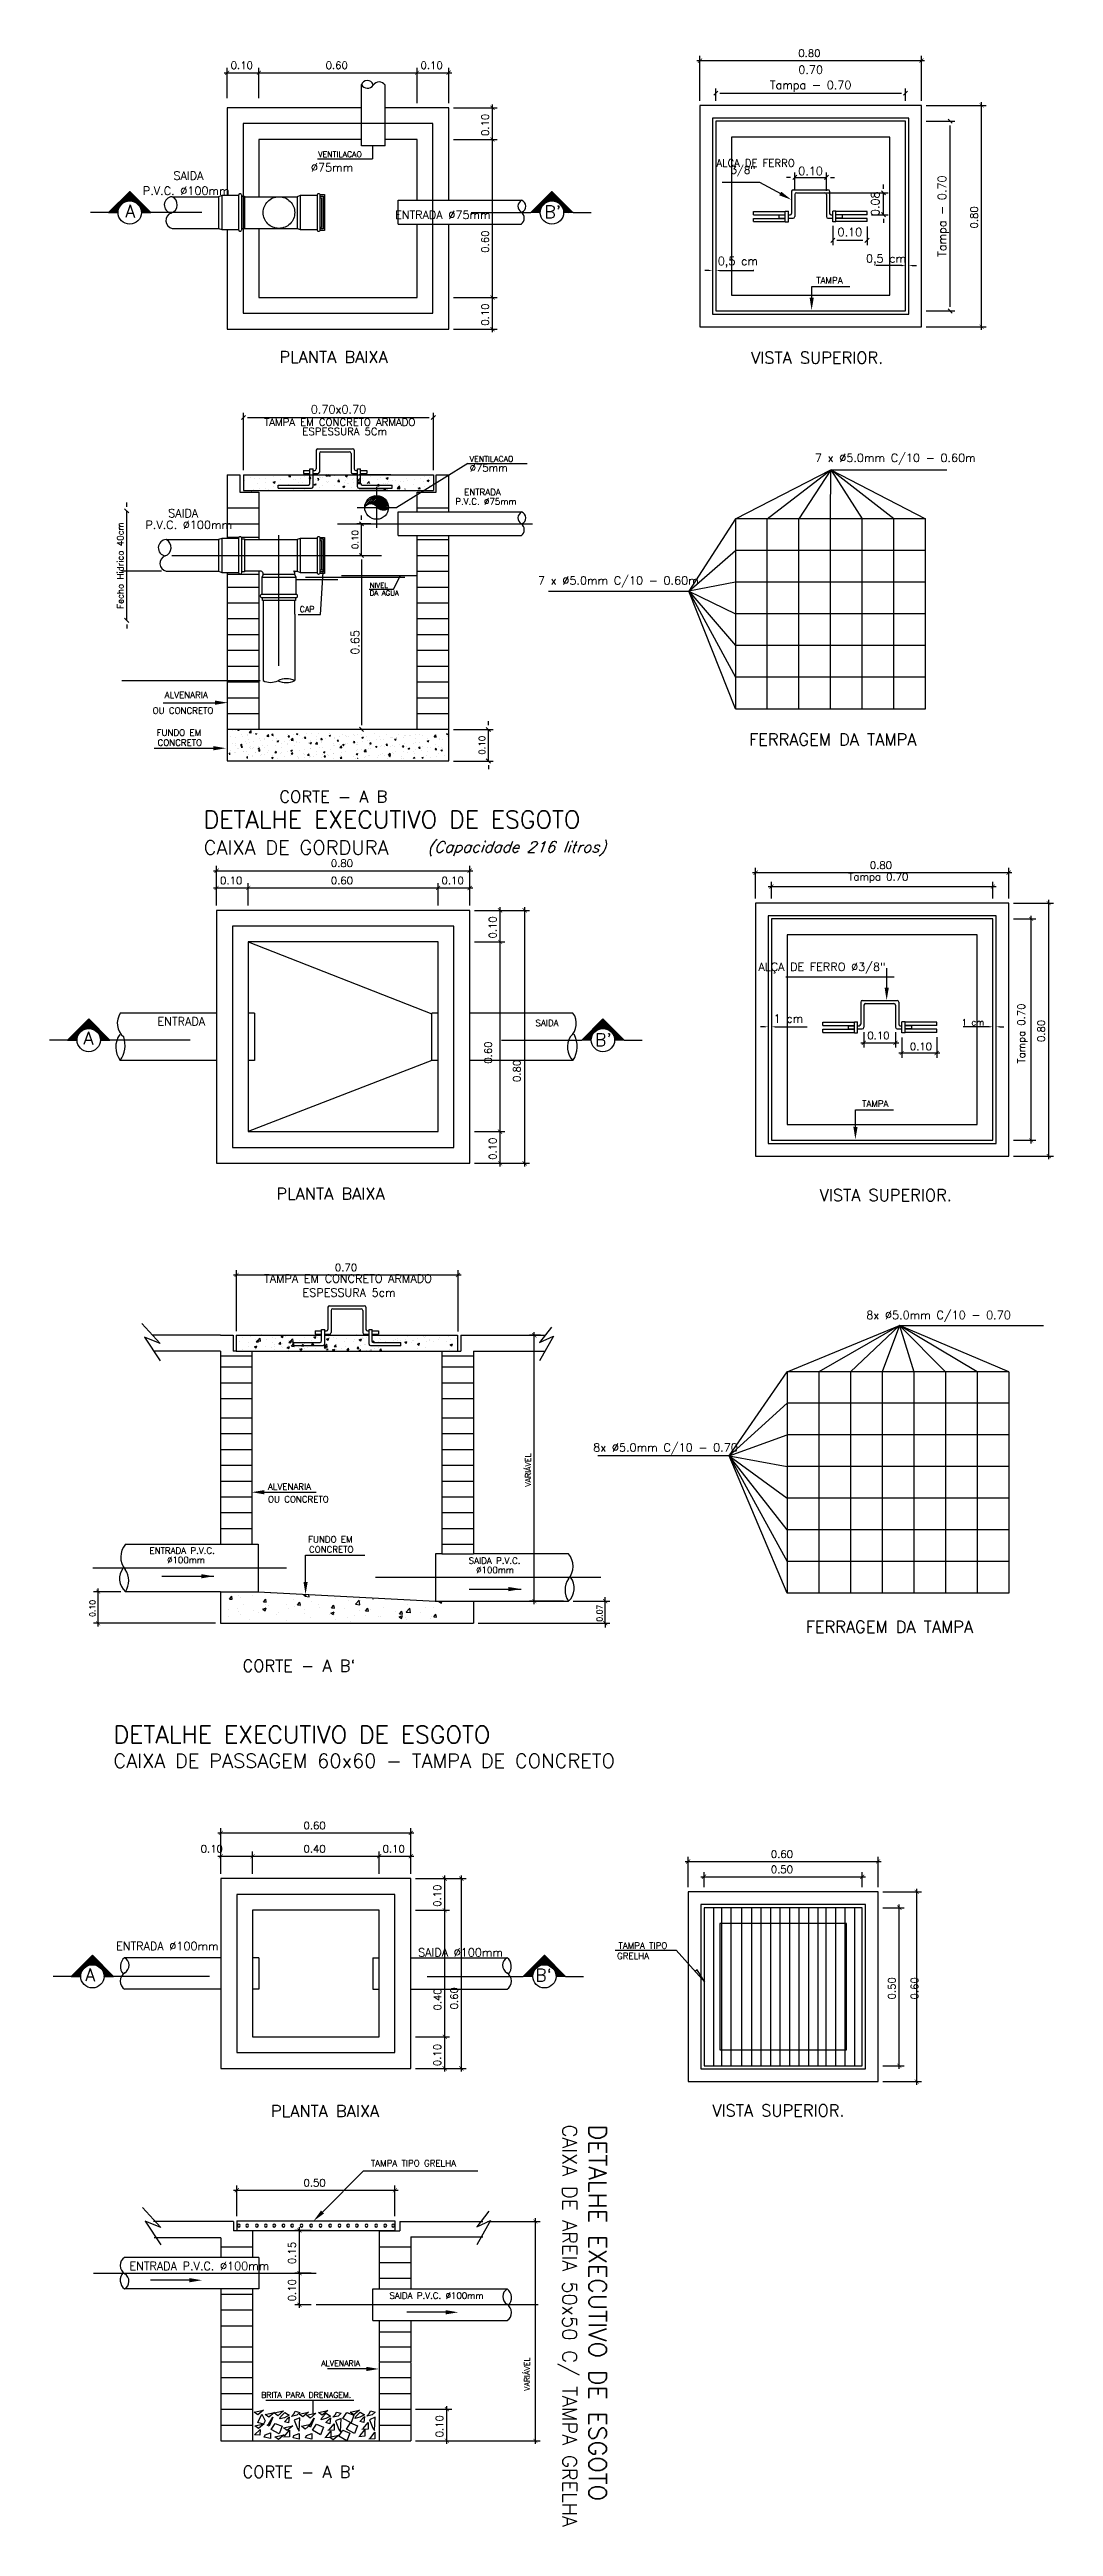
# Model space of a CAD drawing. Header units: millimetres. Extents: x -1292 to 2253, y 326 to 453.
# Drawn here: x 2216.1 to 2219.27, y 359.91 to 367.75 of the extents above; entities that cross this region are included whole.
import ezdxf
from ezdxf.enums import TextEntityAlignment as Align

# ---------------------------------------------------------------- set-up
doc = ezdxf.new("R2010")
doc.units = ezdxf.units.MM
doc.header["$LTSCALE"] = 0.5
doc.linetypes.add('CENTER2', pattern=[28.575, 19.05, -3.175, 3.175, -3.175])
doc.linetypes.add('HIDDEN', pattern=[9.525, 6.35, -3.175])
for name, color, linetype in [('A-LAYOUT', 7, 'Continuous'), ('DETALLHES_CAIXAS', 6, 'Continuous'), ('TXT_1', 2, 'Continuous'), ('TXT_2', 6, 'Continuous')]:
    doc.layers.add(name, color=color, linetype=linetype)
doc.styles.add('ADITIVOCAD', font='ROMANS.shx')
doc.styles.add('ROMANS', font='romans')

msp = doc.modelspace()

# ---------------------------------------------------------------- texts
at = {"layer": 'A-LAYOUT', "style": 'ROMANS'}
for s, p in [('0.80', (2218.468, 367.7227)), ('0.10', (2216.674, 367.6845)), ('0.60', (2216.974, 367.6845)), ('0.10', (2217.274, 367.6845)), ('0.80', (2216.9904, 365.1607)), ('Tampa 0.70', (2218.626, 365.1182)), ('0.80', (2218.694, 365.1545)), ('0.10', (2216.6404, 365.1061)), ('0.60', (2216.9904, 365.1061)), ('0.10', (2217.3404, 365.1061)), ('0.10', (2218.6862, 364.6162)), ('0.10', (2218.8202, 364.5814)), ('0.70', (2217.0034, 363.8821)), ('0.60', (2216.9041, 362.1173)), ('0.10', (2216.5791, 362.0437)), ('0.40', (2216.9041, 362.0437)), ('0.10', (2217.1541, 362.0437)), ('0.60', (2218.3809, 362.0271)), ('0.50', (2218.3809, 361.9788)), ('0.50', (2216.9041, 360.9875))]:
    msp.add_text(s, height=0.0234, dxfattribs=at).set_placement(p)
at = {"layer": 'A-LAYOUT', "linetype": 'ByBlock', "style": 'ROMANS'}
for s, p in [('Tampa - 0.70', (2218.507, 367.6339)), ('0.70', (2218.507, 367.6822)), ('0.10', (2218.5067, 367.3618)), ('0.10', (2218.6309, 367.1688)), ('0.70x0.70', (2217.0146, 366.6081))]:
    msp.add_text(s, height=0.026, dxfattribs=at).set_placement(p, align=Align.MIDDLE_CENTER)
at = {"layer": 'A-LAYOUT', "style": 'ROMANS'}
for s, height, p in [('0.10', 0.0234, (2217.4896, 367.4728)), ('0.80', 0.0234, (2219.0354, 367.1802)), ('0.60', 0.0234, (2217.4896, 367.1034)), ('0.10', 0.0234, (2217.4896, 366.8728)), ('0.10', 0.0234, (2217.5137, 364.9346)), ('Tampa 0.70', 0.0234, (2219.1844, 364.5393)), ('0.80', 0.0234, (2219.2475, 364.6073)), ('0.60', 0.0234, (2217.4995, 364.5386)), ('0.80', 0.0234, (2217.5902, 364.4808)), ('0.10', 0.0234, (2217.5137, 364.2346)), ('VARIÁVEL', 0.018, (2217.6229, 363.2004)), ('0.10', 0.018, (2216.2461, 362.7887)), ('0.07', 0.018, (2217.8487, 362.7737)), ('0.10', 0.0234, (2217.3387, 361.8721)), ('0.60', 0.0234, (2217.392, 361.5476)), ('0.50', 0.0234, (2218.7754, 361.5791)), ('0.60', 0.0234, (2218.8472, 361.5791)), ('0.40', 0.0234, (2217.3394, 361.5439)), ('0.10', 0.0234, (2217.3387, 361.3682)), ('0.15', 0.0234, (2216.8795, 360.742)), ('0.10', 0.0234, (2216.8795, 360.6244)), ('VARIÁVEL', 0.018, (2217.6193, 360.341)), ('0.10', 0.0234, (2217.3458, 360.1941))]:
    msp.add_text(s, height=height, rotation=90, dxfattribs=at).set_placement(p)
for s, height, p in [('VENTILACAO', 0.018, (2216.9504, 367.4151)), ('SAIDA ', 0.026, (2216.4931, 367.3471)), ('%%C75mm', 0.026, (2216.9276, 367.3732)), ('ALCA DE FERRO ', 0.0234, (2218.2089, 367.3872)), (' 3/8"', 0.0234, (2218.2379, 367.3652)), ('P.V.C. %%C100mm', 0.026, (2216.3965, 367.2995)), ('ENTRADA %%C75mm', 0.026, (2217.1935, 367.2234)), ('TAMPA', 0.02, (2218.5248, 367.0163)), ('TAMPA EM CONCRETO ARMADO', 0.0234, (2216.7801, 366.5677)), ('ESPESSURA 5Cm', 0.0234, (2216.9005, 366.5383)), ('7 x %%C5.0mm C/10 - 0.60m', 0.026, (2218.5204, 366.4547)), ('VENTILACAO', 0.018, (2217.4293, 366.4514)), ('%%C75mm', 0.0234, (2217.4293, 366.4231)), ('P.V.C. %%C75mm', 0.02, (2217.3838, 366.3167)), ('ENTRADA ', 0.02, (2217.4117, 366.3462)), ('P.V.C. %%C100mm', 0.026, (2216.4045, 366.2429)), ('SAIDA ', 0.026, (2216.4765, 366.2795)), ('7 x %%C5.0mm C/10 - 0.60m', 0.026, (2217.6452, 366.0668)), ('NIVEL', 0.016, (2217.1136, 366.0512)), ('DA AGUA', 0.016, (2217.1136, 366.0269)), ('CAP', 0.018, (2216.8923, 365.9761)), ('ALVENARIA', 0.02, (2216.4655, 365.705)), ('OU CONCRETO', 0.02, (2216.4273, 365.6555)), ('FUNDO EM', 0.02, (2216.44, 365.5859)), ('CONCRETO', 0.02, (2216.4429, 365.5541)), ('ALÇA DE FERRO %%C3/8"', 0.026, (2218.3417, 364.845)), ('ENTRADA ', 0.026, (2216.4428, 364.6725)), ('SAIDA ', 0.02, (2217.6373, 364.6676)), ('TAMPA', 0.02, (2218.6694, 364.4123)), ('TAMPA EM CONCRETO ARMADO', 0.026, (2216.7794, 363.8589)), ('ESPESSURA 5cm', 0.026, (2216.9011, 363.8146)), ('8x %%C5.0mm C/10 - 0.70', 0.026, (2218.6828, 363.7436)), ('8x %%C5.0mm C/10 - 0.70', 0.026, (2217.8198, 363.3247)), ('ALVENARIA', 0.02, (2216.7918, 363.201)), ('OU CONCRETO', 0.02, (2216.7918, 363.1611)), ('FUNDO EM', 0.02, (2216.9186, 363.0339)), ('ENTRADA P.V.C. ', 0.02, (2216.4172, 362.9988)), ('%%C100mm', 0.02, (2216.4729, 362.9693)), ('CONCRETO', 0.02, (2216.9215, 363.0022)), ('SAIDA P.V.C.', 0.02, (2217.4261, 362.9667)), ('%%C100mm', 0.02, (2217.4495, 362.9375)), ('ENTRADA %%C100mm', 0.026, (2216.3118, 361.7478)), ('SAIDA %%C100mm', 0.026, (2217.2663, 361.7278)), ('GRELHA', 0.02, (2217.8951, 361.7167)), ('TAMPA TIPO', 0.02, (2217.8996, 361.7495)), ('TAMPA TIPO GRELHA ', 0.02, (2217.117, 361.0612)), ('ENTRADA P.V.C. %%C100mm', 0.026, (2216.3539, 360.7361)), ('SAIDA P.V.C. %%C100mm', 0.02, (2217.1756, 360.6426)), ('ALVENARIA', 0.018, (2216.9602, 360.4281)), ('BRITA PARA DRENAGEM.', 0.018, (2216.7704, 360.3281))]:
    msp.add_text(s, height=height, dxfattribs=at).set_placement(p, align=Align.MIDDLE_LEFT)
at = {"layer": 'A-LAYOUT', "linetype": 'ByBlock', "style": 'ROMANS'}
for s, height, p in [('Tampa - 0.70', 0.026, (2218.9221, 367.2192)), ('0.08', 0.026, (2218.711, 367.2583)), ('Fecho Hidrico 40cm', 0.02, (2216.3253, 366.114)), ('0.10', 0.02, (2217.0672, 366.1961)), ('0.65', 0.026, (2217.0672, 365.8711)), ('0.10', 0.02, (2217.4683, 365.5458))]:
    msp.add_text(s, height=height, rotation=90, dxfattribs=at).set_placement(p, align=Align.MIDDLE_CENTER)
for s, height, p in [('0,5 cm', 0.026, (2218.7452, 367.0813)), ('0,5 cm', 0.026, (2218.277, 367.0733)), ('1 cm', 0.026, (2218.4365, 364.6813)), ('1 cm', 0.02, (2219.0197, 364.6695))]:
    msp.add_text(s, height=height, dxfattribs=at).set_placement(p, align=Align.MIDDLE)
at = {"layer": 'TXT_1', "style": 'ADITIVOCAD'}
for s, height, p in [('A', 0.04, (2216.3561, 367.2349)), ("B'", 0.04, (2217.6916, 367.2326)), ('PLANTA BAIXA', 0.0375, (2216.9989, 366.7736)), ('VISTA SUPERIOR.', 0.0375, (2218.5274, 366.7715)), ('FERRAGEM DA TAMPA', 0.0375, (2218.5766, 365.5641)), ('CORTE - A B', 0.0375, (2216.9984, 365.3833)), ('A', 0.04, (2216.2241, 364.6197)), ("B'", 0.04, (2217.8514, 364.6144)), ('PLANTA BAIXA', 0.0375, (2216.9894, 364.1274)), ('VISTA SUPERIOR.', 0.0375, (2218.7443, 364.1229)), ('FERRAGEM DA TAMPA', 0.0375, (2218.7557, 362.7578)), ('CORTE - A B`', 0.0375, (2216.89, 362.6344)), ('A', 0.04, (2216.2299, 361.657)), ('B`', 0.04, (2217.663, 361.6561)), ('PLANTA BAIXA', 0.0375, (2216.9721, 361.2261)), ('VISTA SUPERIOR.', 0.0375, (2218.4052, 361.2279)), ('CORTE - A B`', 0.0375, (2216.89, 360.0848))]:
    msp.add_text(s, height=height, dxfattribs=at).set_placement(p, align=Align.MIDDLE)
at = {"layer": 'TXT_2', "style": 'ADITIVOCAD'}
for s, height, p in [('DETALHE EXECUTIVO DE ESGOTO', 0.055, (2216.5886, 365.2833)), ('CAIXA DE GORDURA', 0.045, (2216.5886, 365.1998)), ('DETALHE EXECUTIVO DE ESGOTO', 0.055, (2216.304, 362.3891)), ('CAIXA DE PASSAGEM 60x60 - TAMPA DE CONCRETO', 0.045, (2216.3032, 362.3113))]:
    msp.add_text(s, height=height, dxfattribs=at).set_placement(p)
at = {"layer": 'TXT_2', "style": 'ADITIVOCAD', "oblique": 20}
msp.add_text('(Capacidade 216 litros)', height=0.035, dxfattribs=at).set_placement((2217.2954, 365.2065))
at = {"layer": 'TXT_2', "style": 'ADITIVOCAD'}
for s, height, p in [('CAIXA DE AREIA 50x50 C/ TAMPA GRELHA', 0.045, (2217.7227, 361.1831)), ('DETALHE EXECUTIVO DE ESGOTO', 0.055, (2217.8063, 361.1831))]:
    msp.add_text(s, height=height, rotation=270, dxfattribs=at).set_placement(p)

# ---------------------------------------------------------------- blocks, each defined once
blk = doc.blocks.new('*X19')
at = {"color": 0}
for p, q in [((189.809, 137.783), (190.139, 138.114)), ((189.823, 137.85), (190.072, 138.1)), ((189.872, 137.952), (189.97, 138.051)), ((189.912, 137.834), (190.181, 138.103)), ((189.98, 137.849), (190.181, 138.05)), ((190.031, 137.847), (190.181, 137.997)), ((190.074, 137.837), (190.181, 137.944)), ((190.112, 137.821), (190.181, 137.891)), ((190.181, 138.103), (190.194, 138.116)), ((190.181, 138.05), (190.242, 138.111)), ((190.181, 137.997), (190.286, 138.101)), ((190.181, 137.944), (190.325, 138.087)), ((190.181, 137.891), (190.361, 138.07)), ((190.181, 137.838), (190.394, 138.05)), ((190.181, 137.785), (190.424, 138.027)), ((190.198, 137.749), (190.451, 138.001)), ((190.244, 137.741), (190.476, 137.973)), ((190.297, 137.741), (190.498, 137.942)), ((190.35, 137.741), (190.517, 137.908)), ((190.144, 137.801), (190.181, 137.838)), ((190.173, 137.776), (190.181, 137.785)), ((190.227, 137.724), (190.244, 137.741)), ((190.259, 137.703), (190.297, 137.741)), ((190.295, 137.686), (190.35, 137.741)), ((190.335, 137.673), (190.403, 137.741)), ((190.38, 137.665), (190.456, 137.741)), ((190.403, 137.741), (190.533, 137.871)), ((190.433, 137.665), (190.509, 137.741)), ((190.456, 137.741), (190.545, 137.831)), ((190.5, 137.679), (190.556, 137.735)), ((190.509, 137.741), (190.554, 137.786))]:
    blk.add_line(p, q, dxfattribs=at)
blk = doc.blocks.new('*X20')
at = {"color": 0}
for p, q in [((101.59, 65.457), (101.923, 65.79)), ((101.597, 65.457), (101.592, 65.462)), ((101.615, 65.457), (101.601, 65.471)), ((101.608, 65.457), (101.932, 65.781)), ((101.632, 65.457), (101.61, 65.48)), ((101.65, 65.457), (101.619, 65.488)), ((101.626, 65.457), (101.941, 65.772)), ((101.668, 65.457), (101.627, 65.497)), ((101.685, 65.457), (101.636, 65.506)), ((101.643, 65.457), (101.95, 65.763)), ((101.703, 65.457), (101.645, 65.515)), ((101.721, 65.457), (101.654, 65.524)), ((101.661, 65.457), (101.958, 65.755)), ((101.737, 65.458), (101.663, 65.533)), ((101.738, 65.475), (101.672, 65.541)), ((101.679, 65.457), (101.753, 65.531)), ((101.74, 65.49), (101.68, 65.55)), ((101.744, 65.505), (101.689, 65.559)), ((101.696, 65.457), (101.744, 65.504)), ((101.748, 65.518), (101.698, 65.568)), ((101.753, 65.531), (101.707, 65.577)), ((101.714, 65.457), (101.739, 65.482)), ((101.759, 65.543), (101.716, 65.586)), ((101.765, 65.554), (101.725, 65.594)), ((101.732, 65.457), (101.737, 65.463)), ((101.772, 65.565), (101.733, 65.603)), ((101.78, 65.575), (101.742, 65.612)), ((101.788, 65.584), (101.751, 65.621)), ((101.797, 65.593), (101.76, 65.63)), ((101.807, 65.601), (101.769, 65.639)), ((101.817, 65.609), (101.778, 65.648)), ((101.827, 65.615), (101.787, 65.656)), ((101.839, 65.622), (101.795, 65.665)), ((101.851, 65.627), (101.804, 65.674)), ((101.864, 65.632), (101.813, 65.683)), ((101.878, 65.636), (101.822, 65.692)), ((101.892, 65.639), (101.831, 65.701)), ((101.908, 65.641), (101.84, 65.709)), ((101.847, 65.626), (101.967, 65.746)), ((101.925, 65.641), (101.848, 65.718)), ((101.944, 65.64), (101.857, 65.727)), ((101.966, 65.636), (101.866, 65.736)), ((101.874, 65.635), (101.976, 65.737)), ((101.993, 65.627), (101.875, 65.745)), ((102.035, 65.602), (101.884, 65.754)), ((102.198, 65.457), (101.893, 65.762)), ((101.897, 65.64), (101.985, 65.728)), ((102.216, 65.457), (101.901, 65.771)), ((102.233, 65.457), (101.91, 65.78)), ((101.916, 65.641), (101.994, 65.719)), ((102.251, 65.457), (101.919, 65.789)), ((101.933, 65.641), (102.003, 65.71)), ((101.949, 65.639), (102.011, 65.702)), ((101.964, 65.636), (102.02, 65.693)), ((101.978, 65.633), (102.029, 65.684)), ((101.991, 65.628), (102.038, 65.675)), ((102.003, 65.622), (102.047, 65.666)), ((102.015, 65.616), (102.056, 65.657)), ((102.025, 65.609), (102.065, 65.649)), ((102.036, 65.602), (102.073, 65.64)), ((102.045, 65.594), (102.082, 65.631)), ((102.054, 65.585), (102.091, 65.622)), ((102.062, 65.576), (102.1, 65.613)), ((102.18, 65.457), (102.067, 65.571)), ((102.07, 65.566), (102.109, 65.604)), ((102.077, 65.555), (102.118, 65.595)), ((102.084, 65.544), (102.126, 65.587)), ((102.09, 65.532), (102.135, 65.578)), ((102.163, 65.457), (102.092, 65.528)), ((102.095, 65.52), (102.144, 65.569)), ((102.099, 65.506), (102.153, 65.56)), ((102.145, 65.457), (102.1, 65.502)), ((102.102, 65.492), (102.162, 65.551)), ((102.127, 65.457), (102.104, 65.48)), ((102.105, 65.477), (102.171, 65.542)), ((102.106, 65.46), (102.179, 65.534)), ((102.109, 65.457), (102.106, 65.461)), ((102.121, 65.457), (102.188, 65.525)), ((102.138, 65.457), (102.197, 65.516)), ((102.156, 65.457), (102.206, 65.507)), ((102.174, 65.457), (102.215, 65.498)), ((102.191, 65.457), (102.224, 65.489)), ((102.209, 65.457), (102.232, 65.481)), ((102.227, 65.457), (102.241, 65.472)), ((102.244, 65.457), (102.25, 65.463))]:
    blk.add_line(p, q, dxfattribs=at)
blk = doc.blocks.new('*X17')
at = {"color": 0}
for p, q in [((101.59, 65.457), (101.923, 65.79)), ((101.597, 65.457), (101.592, 65.462)), ((101.615, 65.457), (101.601, 65.471)), ((101.608, 65.457), (101.932, 65.781)), ((101.632, 65.457), (101.61, 65.48)), ((101.65, 65.457), (101.619, 65.488)), ((101.626, 65.457), (101.941, 65.772)), ((101.668, 65.457), (101.627, 65.497)), ((101.685, 65.457), (101.636, 65.506)), ((101.643, 65.457), (101.95, 65.763)), ((101.703, 65.457), (101.645, 65.515)), ((101.721, 65.457), (101.654, 65.524)), ((101.661, 65.457), (101.958, 65.755)), ((101.737, 65.458), (101.663, 65.533)), ((101.738, 65.475), (101.672, 65.541)), ((101.679, 65.457), (101.753, 65.531)), ((101.74, 65.49), (101.68, 65.55)), ((101.744, 65.505), (101.689, 65.559)), ((101.696, 65.457), (101.744, 65.504)), ((101.748, 65.518), (101.698, 65.568)), ((101.753, 65.531), (101.707, 65.577)), ((101.714, 65.457), (101.739, 65.482)), ((101.759, 65.543), (101.716, 65.586)), ((101.765, 65.554), (101.725, 65.594)), ((101.732, 65.457), (101.737, 65.463)), ((101.772, 65.565), (101.733, 65.603)), ((101.78, 65.575), (101.742, 65.612)), ((101.788, 65.584), (101.751, 65.621)), ((101.797, 65.593), (101.76, 65.63)), ((101.807, 65.601), (101.769, 65.639)), ((101.817, 65.609), (101.778, 65.648)), ((101.827, 65.615), (101.787, 65.656)), ((101.839, 65.622), (101.795, 65.665)), ((101.851, 65.627), (101.804, 65.674)), ((101.864, 65.632), (101.813, 65.683)), ((101.878, 65.636), (101.822, 65.692)), ((101.892, 65.639), (101.831, 65.701)), ((101.908, 65.641), (101.84, 65.709)), ((101.847, 65.626), (101.967, 65.746)), ((101.925, 65.641), (101.848, 65.718)), ((101.944, 65.64), (101.857, 65.727)), ((101.966, 65.636), (101.866, 65.736)), ((101.874, 65.635), (101.976, 65.737)), ((101.993, 65.627), (101.875, 65.745)), ((102.035, 65.602), (101.884, 65.754)), ((102.198, 65.457), (101.893, 65.762)), ((101.897, 65.64), (101.985, 65.728)), ((102.216, 65.457), (101.901, 65.771)), ((102.233, 65.457), (101.91, 65.78)), ((101.916, 65.641), (101.994, 65.719)), ((102.251, 65.457), (101.919, 65.789)), ((101.933, 65.641), (102.003, 65.71)), ((101.949, 65.639), (102.011, 65.702)), ((101.964, 65.636), (102.02, 65.693)), ((101.978, 65.633), (102.029, 65.684)), ((101.991, 65.628), (102.038, 65.675)), ((102.003, 65.622), (102.047, 65.666)), ((102.015, 65.616), (102.056, 65.657)), ((102.025, 65.609), (102.065, 65.649)), ((102.036, 65.602), (102.073, 65.64)), ((102.045, 65.594), (102.082, 65.631)), ((102.054, 65.585), (102.091, 65.622)), ((102.062, 65.576), (102.1, 65.613)), ((102.18, 65.457), (102.067, 65.571)), ((102.07, 65.566), (102.109, 65.604)), ((102.077, 65.555), (102.118, 65.595)), ((102.084, 65.544), (102.126, 65.587)), ((102.09, 65.532), (102.135, 65.578)), ((102.163, 65.457), (102.092, 65.528)), ((102.095, 65.52), (102.144, 65.569)), ((102.099, 65.506), (102.153, 65.56)), ((102.145, 65.457), (102.1, 65.502)), ((102.102, 65.492), (102.162, 65.551)), ((102.127, 65.457), (102.104, 65.48)), ((102.105, 65.477), (102.171, 65.542)), ((102.106, 65.46), (102.179, 65.534)), ((102.109, 65.457), (102.106, 65.461)), ((102.121, 65.457), (102.188, 65.525)), ((102.138, 65.457), (102.197, 65.516)), ((102.156, 65.457), (102.206, 65.507)), ((102.174, 65.457), (102.215, 65.498)), ((102.191, 65.457), (102.224, 65.489)), ((102.209, 65.457), (102.232, 65.481)), ((102.227, 65.457), (102.241, 65.472)), ((102.244, 65.457), (102.25, 65.463))]:
    blk.add_line(p, q, dxfattribs=at)
blk = doc.blocks.new('*X18')
at = {"color": 0}
for p, q in [((101.59, 65.457), (101.923, 65.79)), ((101.597, 65.457), (101.592, 65.462)), ((101.615, 65.457), (101.601, 65.471)), ((101.608, 65.457), (101.932, 65.781)), ((101.632, 65.457), (101.61, 65.48)), ((101.65, 65.457), (101.619, 65.488)), ((101.626, 65.457), (101.941, 65.772)), ((101.668, 65.457), (101.627, 65.497)), ((101.685, 65.457), (101.636, 65.506)), ((101.643, 65.457), (101.95, 65.763)), ((101.703, 65.457), (101.645, 65.515)), ((101.721, 65.457), (101.654, 65.524)), ((101.661, 65.457), (101.958, 65.755)), ((101.737, 65.458), (101.663, 65.533)), ((101.738, 65.475), (101.672, 65.541)), ((101.679, 65.457), (101.753, 65.531)), ((101.74, 65.49), (101.68, 65.55)), ((101.744, 65.505), (101.689, 65.559)), ((101.696, 65.457), (101.744, 65.504)), ((101.748, 65.518), (101.698, 65.568)), ((101.753, 65.531), (101.707, 65.577)), ((101.714, 65.457), (101.739, 65.482)), ((101.759, 65.543), (101.716, 65.586)), ((101.765, 65.554), (101.725, 65.594)), ((101.732, 65.457), (101.737, 65.463)), ((101.772, 65.565), (101.733, 65.603)), ((101.78, 65.575), (101.742, 65.612)), ((101.788, 65.584), (101.751, 65.621)), ((101.797, 65.593), (101.76, 65.63)), ((101.807, 65.601), (101.769, 65.639)), ((101.817, 65.609), (101.778, 65.648)), ((101.827, 65.615), (101.787, 65.656)), ((101.839, 65.622), (101.795, 65.665)), ((101.851, 65.627), (101.804, 65.674)), ((101.864, 65.632), (101.813, 65.683)), ((101.878, 65.636), (101.822, 65.692)), ((101.892, 65.639), (101.831, 65.701)), ((101.908, 65.641), (101.84, 65.709)), ((101.847, 65.626), (101.967, 65.746)), ((101.925, 65.641), (101.848, 65.718)), ((101.944, 65.64), (101.857, 65.727)), ((101.966, 65.636), (101.866, 65.736)), ((101.874, 65.635), (101.976, 65.737)), ((101.993, 65.627), (101.875, 65.745)), ((102.035, 65.602), (101.884, 65.754)), ((102.198, 65.457), (101.893, 65.762)), ((101.897, 65.64), (101.985, 65.728)), ((102.216, 65.457), (101.901, 65.771)), ((102.233, 65.457), (101.91, 65.78)), ((101.916, 65.641), (101.994, 65.719)), ((102.251, 65.457), (101.919, 65.789)), ((101.933, 65.641), (102.003, 65.71)), ((101.949, 65.639), (102.011, 65.702)), ((101.964, 65.636), (102.02, 65.693)), ((101.978, 65.633), (102.029, 65.684)), ((101.991, 65.628), (102.038, 65.675)), ((102.003, 65.622), (102.047, 65.666)), ((102.015, 65.616), (102.056, 65.657)), ((102.025, 65.609), (102.065, 65.649)), ((102.036, 65.602), (102.073, 65.64)), ((102.045, 65.594), (102.082, 65.631)), ((102.054, 65.585), (102.091, 65.622)), ((102.062, 65.576), (102.1, 65.613)), ((102.18, 65.457), (102.067, 65.571)), ((102.07, 65.566), (102.109, 65.604)), ((102.077, 65.555), (102.118, 65.595)), ((102.084, 65.544), (102.126, 65.587)), ((102.09, 65.532), (102.135, 65.578)), ((102.163, 65.457), (102.092, 65.528)), ((102.095, 65.52), (102.144, 65.569)), ((102.099, 65.506), (102.153, 65.56)), ((102.145, 65.457), (102.1, 65.502)), ((102.102, 65.492), (102.162, 65.551)), ((102.127, 65.457), (102.104, 65.48)), ((102.105, 65.477), (102.171, 65.542)), ((102.106, 65.46), (102.179, 65.534)), ((102.109, 65.457), (102.106, 65.461)), ((102.121, 65.457), (102.188, 65.525)), ((102.138, 65.457), (102.197, 65.516)), ((102.156, 65.457), (102.206, 65.507)), ((102.174, 65.457), (102.215, 65.498)), ((102.191, 65.457), (102.224, 65.489)), ((102.209, 65.457), (102.232, 65.481)), ((102.227, 65.457), (102.241, 65.472)), ((102.244, 65.457), (102.25, 65.463))]:
    blk.add_line(p, q, dxfattribs=at)

# ---------------------------------------------------------------- linework, layer by layer
at = {"layer": 'A-LAYOUT', "linetype": 'ByBlock'}
for p, q in [((2218.157, 367.5842), (2218.157, 367.726)), ((2218.857, 367.5842), (2218.857, 367.726)), ((2216.653, 367.6728), (2216.773, 367.6728)), ((2216.663, 367.5918), (2216.663, 367.6878)), ((2216.753, 367.6728), (2217.273, 367.6728)), ((2216.763, 367.5918), (2216.763, 367.6878)), ((2216.763, 367.5918), (2216.763, 367.6878)), ((2217.253, 367.6728), (2217.373, 367.6728)), ((2217.263, 367.5768), (2217.263, 367.6878)), ((2217.263, 367.5768), (2217.263, 367.6878)), ((2217.363, 367.5768), (2217.363, 367.6878)), ((2218.147, 367.711), (2218.867, 367.711)), ((2217.5013, 367.4518), (2217.5013, 367.5718)), ((2218.2135, 367.6144), (2218.2005, 367.6014)), ((2218.207, 367.5842), (2218.207, 367.6229)), ((2218.22, 367.6079), (2218.794, 367.6079)), ((2218.8005, 367.6014), (2218.8135, 367.6144)), ((2218.807, 367.5842), (2218.807, 367.6229)), ((2218.872, 367.5692), (2219.0621, 367.5692)), ((2219.0471, 366.8592), (2219.0471, 367.5792)), ((2217.378, 367.5618), (2217.5163, 367.5618)), ((2218.872, 367.5192), (2218.9631, 367.5192)), ((2218.9546, 367.5127), (2218.9416, 367.5257)), ((2218.9481, 366.9322), (2218.9481, 367.5062)), ((2217.378, 367.4618), (2217.5163, 367.4618)), ((2217.378, 367.4618), (2217.5163, 367.4618)), ((2217.5013, 366.9518), (2217.5013, 367.4718)), ((2218.4437, 367.3418), (2218.4307, 367.3418)), ((2218.4502, 367.3353), (2218.4632, 367.3483)), ((2218.4567, 367.3003), (2218.4567, 367.3568)), ((2218.4567, 367.3418), (2218.5567, 367.3418)), ((2218.5632, 367.3483), (2218.5502, 367.3353)), ((2218.5567, 367.299), (2218.5567, 367.3568)), ((2218.5697, 367.3418), (2218.5827, 367.3418)), ((2218.5559, 367.2928), (2218.752, 367.2928)), ((2218.7305, 367.2993), (2218.7435, 367.2863)), ((2218.737, 367.3058), (2218.737, 367.3188)), ((2218.737, 367.2238), (2218.737, 367.2928)), ((2218.5767, 367.188), (2218.5767, 367.1278)), ((2218.6851, 367.1868), (2218.6851, 367.1278)), ((2218.6992, 367.2238), (2218.752, 367.2238)), ((2218.7435, 367.2173), (2218.7305, 367.2303)), ((2218.737, 367.2108), (2218.737, 367.1978)), ((2218.5832, 367.1493), (2218.5702, 367.1363)), ((2218.5897, 367.1428), (2218.6721, 367.1428)), ((2218.6786, 367.1363), (2218.6916, 367.1493)), ((2218.1847, 367.0473), (2218.1727, 367.0473)), ((2218.219, 367.0473), (2218.3277, 367.0473)), ((2218.3277, 367.0473), (2218.3254, 367.0473)), ((2218.7827, 367.0627), (2218.7127, 367.0627)), ((2218.7947, 367.0627), (2218.7827, 367.0627)), ((2218.829, 367.0627), (2218.841, 367.0627)), ((2217.378, 366.9618), (2217.5163, 366.9618)), ((2217.378, 366.9618), (2217.5163, 366.9618)), ((2217.5013, 366.8518), (2217.5013, 366.9718)), ((2217.378, 366.8618), (2217.5163, 366.8618)), ((2218.872, 366.9192), (2218.9631, 366.9192)), ((2218.872, 366.8692), (2219.0621, 366.8692)), ((2218.9416, 366.9257), (2218.9546, 366.9127)), ((2216.7211, 366.5886), (2216.7081, 366.5756)), ((2216.7146, 366.4161), (2216.7146, 366.5971)), ((2216.7276, 366.5821), (2217.3016, 366.5821)), ((2217.3081, 366.5756), (2217.3211, 366.5886)), ((2217.3146, 366.4161), (2217.3146, 366.5971)), ((2216.3453, 366.3001), (2216.3453, 366.3131)), ((2216.3388, 366.2936), (2216.3518, 366.2806)), ((2216.3453, 365.9409), (2216.3453, 366.2871)), ((2217.1174, 366.2461), (2217.0722, 366.2461)), ((2217.0807, 366.2526), (2217.0937, 366.2396)), ((2217.0872, 366.2591), (2217.0872, 366.2721)), ((2217.0872, 366.1461), (2217.0872, 366.2461)), ((2216.4551, 366.0961), (2216.3303, 366.0961)), ((2217.0751, 366.1461), (2217.1022, 366.1461)), ((2217.0751, 366.1461), (2217.1022, 366.1461)), ((2217.0937, 366.1396), (2217.0807, 366.1526)), ((2217.0937, 366.1396), (2217.0807, 366.1526)), ((2217.0872, 366.1331), (2217.0872, 365.6091)), ((2217.0872, 366.1331), (2217.0872, 366.1201)), ((2216.3518, 365.9344), (2216.3388, 365.9474)), ((2216.3453, 365.9279), (2216.3453, 365.9149)), ((2216.7676, 365.7498), (2216.3303, 365.7498)), ((2217.4883, 365.6088), (2217.4883, 365.6218)), ((2217.0807, 365.6026), (2217.0937, 365.5896)), ((2217.0858, 365.5961), (2217.1022, 365.5961)), ((2217.3777, 365.5958), (2217.5033, 365.5958)), ((2217.4818, 365.6023), (2217.4948, 365.5893)), ((2217.4883, 365.4958), (2217.4883, 365.5958)), ((2217.3777, 365.4958), (2217.5033, 365.4958)), ((2217.4948, 365.4893), (2217.4818, 365.5023)), ((2217.4883, 365.4828), (2217.4883, 365.4698)), ((2216.6194, 365.149), (2217.4394, 365.149)), ((2216.6294, 365.0386), (2216.6294, 365.164)), ((2217.4294, 365.0386), (2217.4294, 365.164)), ((2218.323, 365.1428), (2219.143, 365.1428)), ((2218.333, 365.0613), (2218.333, 365.1578)), ((2219.133, 365.0613), (2219.133, 365.1578)), ((2216.6194, 365.0944), (2216.7394, 365.0944)), ((2216.6294, 365.0386), (2216.6294, 365.1094)), ((2216.7194, 365.0944), (2217.3394, 365.0944)), ((2216.7294, 365.0386), (2216.7294, 365.1094)), ((2216.7294, 365.0386), (2216.7294, 365.1094)), ((2217.3194, 365.0944), (2217.4394, 365.0944)), ((2217.3294, 365.0386), (2217.3294, 365.1094)), ((2217.3294, 365.0386), (2217.3294, 365.1094)), ((2217.4294, 365.0386), (2217.4294, 365.1094)), ((2218.373, 365.0987), (2219.093, 365.0987)), ((2218.383, 365.0613), (2218.383, 365.1137)), ((2219.083, 365.0613), (2219.083, 365.1137)), ((2217.4444, 365.0236), (2217.5404, 365.0236)), ((2217.4444, 365.0236), (2217.6182, 365.0236)), ((2217.5254, 364.9136), (2217.5254, 365.0336)), ((2217.6032, 364.2136), (2217.6032, 365.0336)), ((2219.148, 365.0463), (2219.2742, 365.0463)), ((2219.148, 364.9963), (2219.2189, 364.9963)), ((2219.2039, 364.2863), (2219.2039, 365.0063)), ((2219.2592, 364.2363), (2219.2592, 365.0563)), ((2217.4444, 364.9236), (2217.5404, 364.9236)), ((2217.4444, 364.9236), (2217.5404, 364.9236)), ((2217.5254, 364.3136), (2217.5254, 364.9336)), ((2218.3608, 364.6553), (2218.3488, 364.6553)), ((2218.395, 364.6553), (2218.407, 364.6553)), ((2218.407, 364.6553), (2218.4961, 364.6553)), ((2218.6652, 364.6045), (2218.7852, 364.6045)), ((2218.6752, 364.6386), (2218.6752, 364.5895)), ((2218.7752, 364.6386), (2218.7752, 364.5895)), ((2218.7952, 364.6216), (2218.7952, 364.5574)), ((2218.9052, 364.6226), (2218.9052, 364.5574)), ((2219.0587, 364.6553), (2218.9888, 364.6553)), ((2219.0707, 364.6553), (2219.0587, 364.6553)), ((2219.105, 364.6553), (2219.117, 364.6553)), ((2218.7852, 364.5724), (2218.9152, 364.5724)), ((2217.4444, 364.3236), (2217.5404, 364.3236)), ((2217.4444, 364.3236), (2217.5404, 364.3236)), ((2217.5254, 364.2136), (2217.5254, 364.3336)), ((2219.148, 364.2963), (2219.2189, 364.2963)), ((2217.4444, 364.2236), (2217.5404, 364.2236)), ((2217.4444, 364.2236), (2217.6182, 364.2236)), ((2219.148, 364.2463), (2219.2742, 364.2463)), ((2216.6924, 363.6927), (2216.6924, 363.8854)), ((2217.3924, 363.6911), (2217.3924, 363.8854)), ((2216.6824, 363.8704), (2217.4024, 363.8704)), ((2217.6536, 363.6795), (2217.6186, 363.6795)), ((2217.6336, 362.8287), (2217.6336, 363.6895)), ((2216.3263, 362.8687), (2216.2401, 362.8687)), ((2216.2551, 362.7587), (2216.2551, 362.8787)), ((2217.7263, 362.8387), (2217.6186, 362.8387)), ((2217.7563, 362.8387), (2217.8727, 362.8387)), ((2217.8577, 362.8387), (2217.8577, 362.8517)), ((2217.8577, 362.7687), (2217.8577, 362.8387)), ((2216.6263, 362.7687), (2216.2401, 362.7687)), ((2217.4563, 362.7687), (2217.8727, 362.7687)), ((2217.8577, 362.7687), (2217.8577, 362.7557)), ((2216.6331, 362.1056), (2217.2531, 362.1056)), ((2216.6431, 361.9761), (2216.6431, 362.1206)), ((2217.2431, 361.9761), (2217.2431, 362.1206)), ((2216.6331, 362.032), (2216.7531, 362.032)), ((2216.6431, 361.9761), (2216.6431, 362.047)), ((2216.7331, 362.032), (2217.1531, 362.032)), ((2216.7431, 361.9761), (2216.7431, 362.047)), ((2216.7431, 361.9761), (2216.7431, 362.047)), ((2217.1331, 362.032), (2217.2531, 362.032)), ((2217.1431, 361.9761), (2217.1431, 362.047)), ((2217.1431, 361.9761), (2217.1431, 362.047)), ((2217.2431, 361.9761), (2217.2431, 362.047)), ((2218.1099, 362.0154), (2218.7299, 362.0154)), ((2218.1199, 361.9342), (2218.1199, 362.0304)), ((2218.7199, 361.9342), (2218.7199, 362.0304)), ((2217.2581, 361.9611), (2217.418, 361.9611)), ((2217.2581, 361.9611), (2217.3654, 361.9611)), ((2217.3504, 361.8511), (2217.3504, 361.9711)), ((2217.403, 361.3511), (2217.403, 361.9711)), ((2218.1599, 361.9671), (2218.6799, 361.9671)), ((2218.1699, 361.9342), (2218.1699, 361.9821)), ((2218.6699, 361.9342), (2218.6699, 361.9821)), ((2218.8423, 361.3092), (2218.8423, 361.9292)), ((2217.2581, 361.8611), (2217.3654, 361.8611)), ((2217.2581, 361.8611), (2217.3654, 361.8611)), ((2217.3504, 361.4511), (2217.3504, 361.8711)), ((2218.7349, 361.9192), (2218.8573, 361.9192)), ((2218.7349, 361.8692), (2218.8021, 361.8692)), ((2218.7871, 361.3592), (2218.7871, 361.8792)), ((2217.2581, 361.4611), (2217.3654, 361.4611)), ((2217.2581, 361.4611), (2217.3654, 361.4611)), ((2217.3504, 361.3511), (2217.3504, 361.4711)), ((2217.2581, 361.3611), (2217.418, 361.3611)), ((2217.2581, 361.3611), (2217.3654, 361.3611)), ((2218.7349, 361.3692), (2218.8021, 361.3692)), ((2218.7349, 361.3192), (2218.8573, 361.3192)), ((2216.6931, 360.8937), (2216.6931, 360.9908)), ((2217.1931, 360.8937), (2217.1931, 360.9908)), ((2216.6831, 360.9758), (2217.2031, 360.9758)), ((2216.9281, 360.8487), (2216.8762, 360.8487)), ((2216.8912, 360.7034), (2216.8912, 360.8587)), ((2217.4855, 360.8769), (2217.6518, 360.8769)), ((2217.6368, 360.1731), (2217.6368, 360.8869)), ((2216.9287, 360.7134), (2216.8762, 360.7134)), ((2216.9287, 360.7134), (2216.8762, 360.7134)), ((2216.8912, 360.6034), (2216.8912, 360.7234)), ((2216.9287, 360.6134), (2216.8762, 360.6134)), ((2217.2581, 360.2831), (2217.3725, 360.2831)), ((2217.3575, 360.1731), (2217.3575, 360.2931)), ((2217.2581, 360.1831), (2217.6518, 360.1831)), ((2217.2581, 360.1831), (2217.3725, 360.1831))]:
    msp.add_line(p, q, dxfattribs=at)
at = {"layer": 'A-LAYOUT'}
for p, q in [((2216.663, 367.6728), (2216.763, 367.6728)), ((2217.087, 367.4417), (2217.087, 367.6351)), ((2217.162, 367.4417), (2217.162, 367.6351)), ((2218.157, 367.5692), (2218.157, 366.8692)), ((2218.857, 367.5692), (2218.157, 367.5692)), ((2218.857, 366.8692), (2218.857, 367.5692)), ((2218.197, 367.5292), (2218.197, 366.9092)), ((2218.817, 367.5292), (2218.197, 367.5292)), ((2218.817, 366.9092), (2218.817, 367.5292)), ((2217.162, 367.4417), (2217.087, 367.4417)), ((2217.1225, 367.4417), (2217.1225, 367.4009)), ((2216.9486, 367.4008), (2217.1225, 367.4009)), ((2216.6459, 367.2845), (2216.6459, 367.1765)), ((2216.8938, 367.2845), (2216.8938, 367.1765)), ((2217.2035, 367.2693), (2217.5935, 367.2693)), ((2217.2035, 367.1943), (2217.2035, 367.2693)), ((2218.3463, 367.3254), (2218.2268, 367.3254)), ((2218.4145, 367.2888), (2218.3463, 367.3254)), ((2218.4467, 367.2978), (2218.4467, 367.2278)), ((2218.4517, 367.3028), (2218.5617, 367.3028)), ((2218.4567, 367.2878), (2218.4567, 367.2178)), ((2218.4617, 367.2928), (2218.5517, 367.2928)), ((2218.5567, 367.2878), (2218.5567, 367.2178)), ((2218.5667, 367.2978), (2218.5667, 367.2278)), ((2217.2035, 367.1943), (2217.5935, 367.1943)), ((2218.4067, 367.2228), (2218.4067, 367.2128)), ((2218.4067, 367.2228), (2218.4267, 367.2228)), ((2218.4067, 367.2128), (2218.4267, 367.2128)), ((2218.4267, 367.2348), (2218.4367, 367.2348)), ((2218.4267, 367.2008), (2218.4267, 367.2348)), ((2218.4267, 367.2008), (2218.4367, 367.2008)), ((2218.4367, 367.2008), (2218.4367, 367.2348)), ((2218.4367, 367.2228), (2218.4417, 367.2228)), ((2218.4367, 367.2128), (2218.4517, 367.2128)), ((2218.5617, 367.2128), (2218.5767, 367.2128)), ((2218.5717, 367.2228), (2218.5767, 367.2228)), ((2218.5867, 367.2348), (2218.5767, 367.2348)), ((2218.5767, 367.2008), (2218.5767, 367.2348)), ((2218.5867, 367.2008), (2218.5767, 367.2008)), ((2218.5867, 367.2008), (2218.5867, 367.2348)), ((2218.6067, 367.2228), (2218.5867, 367.2228)), ((2218.6067, 367.2128), (2218.5867, 367.2128)), ((2218.6067, 367.2228), (2218.6067, 367.2128)), ((2218.5103, 366.9617), (2218.5108, 366.9965)), ((2218.5108, 366.9965), (2218.6305, 366.9965)), ((2218.157, 366.8692), (2218.857, 366.8692)), ((2218.197, 366.9092), (2218.817, 366.9092)), ((2216.9444, 366.4787), (2216.9444, 366.4198)), ((2216.9494, 366.4837), (2217.0594, 366.4837)), ((2216.9544, 366.4687), (2216.9544, 366.4098)), ((2216.9594, 366.4737), (2217.0494, 366.4737)), ((2217.0544, 366.4687), (2217.0544, 366.4098)), ((2217.0644, 366.4787), (2217.0644, 366.4198)), ((2216.7269, 366.4003), (2216.7269, 366.4003)), ((2216.7352, 366.391), (2216.7352, 366.391)), ((2216.75, 366.3907), (2216.75, 366.3907)), ((2216.7982, 366.4005), (2216.7982, 366.4005)), ((2216.8025, 366.3997), (2216.8025, 366.3997)), ((2216.8106, 366.3945), (2216.8106, 366.3945)), ((2216.8123, 366.3991), (2216.8123, 366.3991)), ((2216.8573, 366.3954), (2216.8617, 366.4005)), ((2216.8573, 366.3954), (2216.8627, 366.3949)), ((2216.8603, 366.397), (2216.8603, 366.397)), ((2216.8627, 366.3949), (2216.8617, 366.4005)), ((2216.896, 366.3902), (2216.896, 366.3902)), ((2216.9044, 366.4148), (2216.9244, 366.4148)), ((2216.9044, 366.4148), (2216.9044, 366.4048)), ((2216.9044, 366.4048), (2216.9244, 366.4048)), ((2216.9084, 366.395), (2216.9084, 366.395)), ((2216.9219, 366.3897), (2216.9262, 366.3949)), ((2216.9244, 366.4198), (2216.9344, 366.4198)), ((2216.9244, 366.3735), (2216.9244, 366.4198)), ((2216.9273, 366.3892), (2216.9262, 366.3949)), ((2216.9301, 366.3947), (2216.9301, 366.3947)), ((2216.9344, 366.3635), (2216.9344, 366.4198)), ((2216.9344, 366.4148), (2216.9394, 366.4148)), ((2216.9344, 366.4048), (2216.9494, 366.4048)), ((2216.9497, 366.3876), (2216.952, 366.3903)), ((2216.953, 366.3847), (2216.952, 366.3903)), ((2216.9556, 366.3963), (2216.9556, 366.3963)), ((2216.9559, 366.3913), (2216.9559, 366.3913)), ((2216.9564, 366.393), (2216.9564, 366.393)), ((2216.9656, 366.392), (2216.9656, 366.392)), ((2216.9747, 366.4003), (2216.9782, 366.4016)), ((2216.9747, 366.4003), (2216.9792, 366.3973)), ((2216.9792, 366.3973), (2216.9807, 366.4016)), ((2216.9799, 366.3984), (2216.9831, 366.4016)), ((2216.9799, 366.3984), (2216.9879, 366.3971)), ((2216.9879, 366.3971), (2216.9874, 366.4016)), ((2217.0021, 366.3976), (2217.0021, 366.3976)), ((2217.0364, 366.3973), (2217.0427, 366.3997)), ((2217.0364, 366.3973), (2217.0409, 366.3942)), ((2217.0409, 366.3942), (2217.0427, 366.3997)), ((2217.0594, 366.4048), (2217.0744, 366.4048)), ((2217.0694, 366.4148), (2217.0744, 366.4148)), ((2217.0718, 366.3906), (2217.0718, 366.3906)), ((2217.0744, 366.4198), (2217.0844, 366.4198)), ((2217.0744, 366.3635), (2217.0744, 366.4198)), ((2217.076, 366.3835), (2217.083, 366.3908)), ((2217.1806, 366.4011), (2217.0799, 366.4011)), ((2217.084, 366.3822), (2217.083, 366.3908)), ((2217.0837, 366.4018), (2217.0837, 366.4018)), ((2217.0844, 366.3735), (2217.0844, 366.4198)), ((2217.0844, 366.4148), (2217.1044, 366.4148)), ((2217.0844, 366.4048), (2217.1044, 366.4048)), ((2217.1044, 366.4148), (2217.1044, 366.4048)), ((2217.1063, 366.4047), (2217.1063, 366.4047)), ((2217.1172, 366.3964), (2217.1172, 366.3964)), ((2217.1466, 366.3918), (2217.1466, 366.3918)), ((2217.164, 366.4031), (2217.164, 366.4031)), ((2217.1658, 366.39), (2217.1721, 366.3925)), ((2217.1702, 366.387), (2217.1721, 366.3925)), ((2217.1991, 366.4008), (2217.1991, 366.4008)), ((2217.4235, 366.4371), (2217.1995, 366.2979)), ((2217.287, 366.3962), (2217.287, 366.3962)), ((2217.3013, 366.392), (2217.3013, 366.392)), ((2217.4235, 366.4371), (2217.611, 366.4371)), ((2218.2698, 366.2614), (2218.5707, 366.4167)), ((2218.3698, 366.2614), (2218.5707, 366.4167)), ((2218.5707, 366.4167), (2218.4698, 366.2614)), ((2218.5698, 366.2614), (2218.5707, 366.4167)), ((2218.5707, 366.4167), (2218.9374, 366.4167)), ((2218.5707, 366.4167), (2218.8698, 366.2614)), ((2218.7698, 366.2614), (2218.5707, 366.4167)), ((2218.5707, 366.4167), (2218.6698, 366.2614)), ((2216.7179, 366.3525), (2216.7179, 366.3525)), ((2216.719, 366.3824), (2216.719, 366.3824)), ((2216.7386, 366.3505), (2216.7393, 366.3508)), ((2216.7392, 366.3505), (2216.7393, 366.3508)), ((2216.7463, 366.3553), (2216.7463, 366.3553)), ((2216.7601, 366.3723), (2216.7601, 366.3723)), ((2216.7641, 366.3588), (2216.7641, 366.3588)), ((2216.7652, 366.3888), (2216.7652, 366.3888)), ((2216.7826, 366.3753), (2216.7826, 366.3753)), ((2216.7832, 366.389), (2216.7832, 366.389)), ((2216.7844, 366.3592), (2216.7844, 366.3592)), ((2216.7944, 366.3533), (2216.7944, 366.3533)), ((2216.8086, 366.3774), (2216.8149, 366.3798)), ((2216.8086, 366.3774), (2216.8131, 366.3744)), ((2216.8095, 366.3646), (2216.8095, 366.3646)), ((2216.8131, 366.3744), (2216.8149, 366.3798)), ((2216.8167, 366.3797), (2216.8167, 366.3797)), ((2216.8244, 366.3585), (2216.8244, 366.3685)), ((2216.8244, 366.3685), (2216.9194, 366.3685)), ((2216.8244, 366.3585), (2216.9294, 366.3585)), ((2216.8312, 366.387), (2216.8312, 366.387)), ((2216.8369, 366.3682), (2216.8369, 366.3682)), ((2216.8424, 366.3513), (2216.8424, 366.3513)), ((2216.8498, 366.3517), (2216.8498, 366.3517)), ((2216.8563, 366.3713), (2216.8563, 366.3713)), ((2216.8724, 366.3547), (2216.8724, 366.3547)), ((2216.8735, 366.3872), (2216.8735, 366.3872)), ((2216.8793, 366.3849), (2216.8793, 366.3849)), ((2216.8894, 366.3772), (2216.8894, 366.3772)), ((2216.9025, 366.3777), (2216.9025, 366.3777)), ((2216.9065, 366.3592), (2216.9065, 366.3592)), ((2216.9081, 366.3546), (2216.9081, 366.3546)), ((2216.9219, 366.3897), (2216.9273, 366.3892)), ((2216.9273, 366.3829), (2216.9273, 366.3829)), ((2216.9379, 366.3702), (2216.9442, 366.3726)), ((2216.9379, 366.3702), (2216.9413, 366.3679)), ((2216.9419, 366.3862), (2216.9419, 366.3862)), ((2216.9427, 366.3679), (2216.9442, 366.3726)), ((2216.948, 366.3834), (2216.948, 366.3834)), ((2216.9497, 366.385), (2216.953, 366.3847)), ((2216.9548, 366.3613), (2216.9548, 366.3613)), ((2216.9633, 366.3667), (2216.9633, 366.3667)), ((2216.9754, 366.3809), (2216.9754, 366.3809)), ((2216.9811, 366.3752), (2216.9811, 366.3752)), ((2216.9846, 366.3799), (2216.9846, 366.3799)), ((2217.001, 366.3676), (2217.001, 366.3676)), ((2217.0043, 366.3516), (2217.0043, 366.3516)), ((2217.0122, 366.3795), (2217.0165, 366.3847)), ((2217.0122, 366.3795), (2217.0176, 366.3791)), ((2217.0137, 366.39), (2217.0137, 366.39)), ((2217.0176, 366.379), (2217.0165, 366.3847)), ((2217.0285, 366.3641), (2217.0348, 366.3665)), ((2217.0285, 366.3641), (2217.0329, 366.3611)), ((2217.0327, 366.3779), (2217.0327, 366.3779)), ((2217.0329, 366.3611), (2217.0348, 366.3665)), ((2217.0379, 366.3827), (2217.0379, 366.3827)), ((2217.0416, 366.3738), (2217.0416, 366.3738)), ((2217.0421, 366.3901), (2217.0421, 366.3901)), ((2217.0465, 366.3734), (2217.0465, 366.3734)), ((2217.0568, 366.3606), (2217.0568, 366.3606)), ((2217.0605, 366.3857), (2217.0605, 366.3857)), ((2217.0611, 366.378), (2217.0611, 366.378)), ((2217.0617, 366.388), (2217.0617, 366.388)), ((2217.0709, 366.3547), (2217.0709, 366.3547)), ((2217.0743, 366.3731), (2217.078, 366.3775)), ((2217.076, 366.3835), (2217.084, 366.3822)), ((2217.0767, 366.3739), (2217.0811, 366.379)), ((2217.0767, 366.3739), (2217.0821, 366.3734)), ((2217.0788, 366.3731), (2217.078, 366.3775)), ((2217.0794, 366.3585), (2217.1844, 366.3585)), ((2217.1706, 366.3511), (2217.0799, 366.3511)), ((2217.0807, 366.3759), (2217.0807, 366.3759)), ((2217.0821, 366.3734), (2217.0811, 366.379)), ((2217.0894, 366.3685), (2217.1844, 366.3685)), ((2217.0901, 366.3881), (2217.0901, 366.3881)), ((2217.0941, 366.3828), (2217.0941, 366.3828)), ((2217.1048, 366.3731), (2217.1114, 366.38)), ((2217.1091, 366.376), (2217.1091, 366.376)), ((2217.1122, 366.3731), (2217.1114, 366.38)), ((2217.1167, 366.3737), (2217.1167, 366.3737)), ((2217.1382, 366.386), (2217.1382, 366.386)), ((2217.1382, 366.3667), (2217.1425, 366.3719)), ((2217.1382, 366.3667), (2217.1435, 366.3663)), ((2217.1383, 366.3565), (2217.1383, 366.3565)), ((2217.1436, 366.3662), (2217.1425, 366.3719)), ((2217.1572, 366.3739), (2217.1572, 366.3739)), ((2217.1578, 366.3569), (2217.1633, 366.359)), ((2217.1578, 366.3569), (2217.1623, 366.3539)), ((2217.1623, 366.3538), (2217.164, 366.359)), ((2217.1629, 366.3732), (2217.1629, 366.3732)), ((2217.1658, 366.39), (2217.1702, 366.387)), ((2217.1682, 366.3721), (2217.1682, 366.3721)), ((2217.1735, 366.3812), (2217.1735, 366.3812)), ((2217.1844, 366.3585), (2217.1844, 366.3685)), ((2217.1862, 366.384), (2217.1862, 366.384)), ((2217.196, 366.3842), (2217.196, 366.3842)), ((2217.2004, 366.3578), (2217.2074, 366.3651)), ((2217.2004, 366.3578), (2217.2084, 366.3566)), ((2217.2027, 366.3611), (2217.2071, 366.3662)), ((2217.2027, 366.3611), (2217.2081, 366.3606)), ((2217.2052, 366.3719), (2217.2052, 366.3719)), ((2217.2081, 366.3606), (2217.2071, 366.3662)), ((2217.2084, 366.3566), (2217.2074, 366.3651)), ((2217.2091, 366.3795), (2217.2091, 366.3795)), ((2217.2207, 366.3811), (2217.2207, 366.3811)), ((2217.2246, 366.3558), (2217.2258, 366.3562)), ((2217.2256, 366.3558), (2217.2258, 366.3562)), ((2217.2301, 366.3887), (2217.2301, 366.3887)), ((2217.2343, 366.382), (2217.2343, 366.382)), ((2217.2533, 366.3699), (2217.2533, 366.3699)), ((2217.2545, 366.3853), (2217.2545, 366.3853)), ((2217.2633, 366.3607), (2217.2633, 366.3607)), ((2217.2676, 366.3558), (2217.2716, 366.3606)), ((2217.2725, 366.3558), (2217.2716, 366.3606)), ((2217.2731, 366.3901), (2217.2731, 366.3901)), ((2217.2823, 366.3799), (2217.2823, 366.3799)), ((2217.2858, 366.3636), (2217.2858, 366.3636)), ((2217.2951, 366.3828), (2217.3014, 366.3853)), ((2217.2951, 366.3828), (2217.2996, 366.3798)), ((2217.2996, 366.3798), (2217.3014, 366.3852)), ((2217.3002, 366.3621), (2217.3002, 366.3621)), ((2217.3013, 366.3678), (2217.3013, 366.3678)), ((2217.2035, 366.2836), (2217.5935, 366.2836)), ((2217.2035, 366.2086), (2217.2035, 366.2836)), ((2218.2698, 366.2614), (2218.1218, 366.0326)), ((2216.6459, 366.2001), (2216.6459, 366.0921)), ((2216.663, 366.2035), (2216.7, 366.2035)), ((2216.8938, 366.2001), (2216.8938, 366.0921)), ((2217.2035, 366.2086), (2217.5935, 366.2086)), ((2218.1218, 366.0326), (2218.2698, 366.1614)), ((2216.9103, 366.0774), (2217.2246, 366.0774)), ((2216.9583, 365.9596), (2216.9674, 366.1103)), ((2217.0245, 366.0829), (2217.263, 366.0829)), ((2217.1881, 366.0389), (2217.2104, 366.0829)), ((2216.8804, 366.0758), (2216.7724, 366.0758)), ((2216.7764, 366.0038), (2216.7764, 365.7501)), ((2216.8764, 365.9608), (2216.8764, 366.0038)), ((2216.8804, 366.07), (2217.0131, 366.07)), ((2217.1112, 366.0389), (2217.1881, 366.0389)), ((2217.6785, 366.0326), (2218.1218, 366.0326)), ((2218.2698, 366.0614), (2218.1218, 366.0326)), ((2218.1218, 366.0326), (2218.2698, 365.7614)), ((2218.1218, 366.0326), (2218.2698, 365.8614)), ((2218.2698, 365.6614), (2218.1218, 366.0326)), ((2218.1218, 366.0326), (2218.2698, 365.9614)), ((2216.8764, 365.9608), (2216.8764, 365.7501)), ((2216.887, 365.9596), (2216.9583, 365.9596)), ((2216.4605, 365.6804), (2216.6244, 365.6804)), ((2216.4321, 365.5363), (2216.619, 365.5363)), ((2216.6733, 365.5747), (2216.6733, 365.5747)), ((2216.6782, 365.5508), (2216.6782, 365.5508)), ((2216.6812, 365.5938), (2216.6812, 365.5938)), ((2216.6881, 365.546), (2216.6881, 365.546)), ((2216.6889, 365.5699), (2216.6889, 365.5699)), ((2216.6896, 365.5499), (2216.6896, 365.5499)), ((2216.6898, 365.5939), (2216.6898, 365.5939)), ((2216.6955, 365.535), (2216.6955, 365.535)), ((2216.6967, 365.5939), (2216.698, 365.5955)), ((2216.6967, 365.5939), (2216.701, 365.5935)), ((2216.6977, 365.5363), (2216.6977, 365.5363)), ((2216.701, 365.5935), (2216.7006, 365.5955)), ((2216.7047, 365.5475), (2216.7098, 365.5494)), ((2216.7047, 365.5475), (2216.7083, 365.5451)), ((2216.7067, 365.5397), (2216.7101, 365.5439)), ((2216.7067, 365.5397), (2216.711, 365.5394)), ((2216.7076, 365.5523), (2216.7076, 365.5523)), ((2216.7083, 365.5451), (2216.7098, 365.5494)), ((2216.7086, 365.5783), (2216.7086, 365.5783)), ((2216.711, 365.5393), (2216.7101, 365.5439)), ((2216.7117, 365.5731), (2216.7117, 365.5731)), ((2216.7202, 365.558), (2216.7202, 365.558)), ((2216.725, 365.551), (2216.725, 365.551)), ((2216.7259, 365.575), (2216.7259, 365.575)), ((2216.7266, 365.5807), (2216.7266, 365.5807)), ((2216.7289, 365.5626), (2216.7289, 365.5626)), ((2216.7327, 365.5861), (2216.7383, 365.5919)), ((2216.7327, 365.5861), (2216.7391, 365.5851)), ((2216.7339, 365.5387), (2216.7339, 365.5387)), ((2216.7349, 365.5559), (2216.7349, 365.5559)), ((2216.7361, 365.5347), (2216.7361, 365.5347)), ((2216.7369, 365.5817), (2216.7369, 365.5817)), ((2216.7375, 365.5422), (2216.7375, 365.5422)), ((2216.7391, 365.585), (2216.7383, 365.5919)), ((2216.7437, 365.5339), (2216.7437, 365.5339)), ((2216.7446, 365.5578), (2216.7446, 365.5578)), ((2216.7453, 365.5378), (2216.7453, 365.5378)), ((2216.7455, 365.5818), (2216.7455, 365.5818)), ((2216.7523, 365.5818), (2216.7536, 365.5834)), ((2216.7523, 365.5818), (2216.7566, 365.5814)), ((2216.7566, 365.5814), (2216.7563, 365.5834)), ((2216.7604, 365.5354), (2216.7654, 365.5373)), ((2216.7604, 365.5354), (2216.764, 365.533)), ((2216.7623, 365.5276), (2216.7658, 365.5318)), ((2216.7633, 365.5402), (2216.7633, 365.5402)), ((2216.764, 365.533), (2216.7654, 365.5373)), ((2216.7642, 365.5662), (2216.7642, 365.5662)), ((2216.7666, 365.5273), (2216.7658, 365.5318)), ((2216.7674, 365.561), (2216.7674, 365.561)), ((2216.7759, 365.5459), (2216.7759, 365.5459)), ((2216.7807, 365.5389), (2216.7807, 365.5389)), ((2216.7816, 365.5629), (2216.7816, 365.5629)), ((2216.7822, 365.5686), (2216.7822, 365.5686)), ((2216.7883, 365.574), (2216.794, 365.5798)), ((2216.7883, 365.574), (2216.7948, 365.573)), ((2216.7906, 365.5438), (2216.7906, 365.5438)), ((2216.7931, 365.5301), (2216.7931, 365.5301)), ((2216.7948, 365.573), (2216.794, 365.5798)), ((2216.804, 365.5773), (2216.8074, 365.5814)), ((2216.804, 365.5773), (2216.8083, 365.5769)), ((2216.8058, 365.5594), (2216.8058, 365.5594)), ((2216.8083, 365.5769), (2216.8074, 365.5814)), ((2216.8095, 365.5722), (2216.8095, 365.5722)), ((2216.8171, 365.5435), (2216.8171, 365.5435)), ((2216.8179, 365.5675), (2216.8179, 365.5675)), ((2216.8179, 365.5531), (2216.8179, 365.5531)), ((2216.8209, 365.5586), (2216.8259, 365.5606)), ((2216.8209, 365.5586), (2216.8245, 365.5562)), ((2216.8245, 365.5562), (2216.8259, 365.5605)), ((2216.8351, 365.5373), (2216.8351, 365.5373)), ((2216.836, 365.5498), (2216.836, 365.5498)), ((2216.8442, 365.5577), (2216.8442, 365.5577)), ((2216.8541, 365.5521), (2216.8541, 365.5521)), ((2216.8545, 365.5489), (2216.8545, 365.5489)), ((2216.855, 365.5782), (2216.855, 365.5782)), ((2216.8553, 365.5729), (2216.8553, 365.5729)), ((2216.8556, 365.5728), (2216.8591, 365.5769)), ((2216.8556, 365.5728), (2216.8599, 365.5724)), ((2216.8599, 365.5724), (2216.8591, 365.5769)), ((2216.8599, 365.5604), (2216.8599, 365.5604)), ((2216.8639, 365.5296), (2216.8689, 365.5316)), ((2216.8639, 365.5296), (2216.8674, 365.5272)), ((2216.8652, 365.562), (2216.8708, 365.5679)), ((2216.8652, 365.562), (2216.8716, 365.561)), ((2216.8674, 365.5272), (2216.8689, 365.5316)), ((2216.8716, 365.561), (2216.8708, 365.5679)), ((2216.873, 365.5805), (2216.873, 365.5805)), ((2216.8771, 365.5445), (2216.8771, 365.5445)), ((2216.8813, 365.5557), (2216.8813, 365.5557)), ((2216.8814, 365.5818), (2216.8854, 365.5834)), ((2216.8814, 365.5818), (2216.885, 365.5794)), ((2216.8827, 365.5561), (2216.8827, 365.5561)), ((2216.885, 365.5794), (2216.8863, 365.5834)), ((2216.8905, 365.53), (2216.8905, 365.53)), ((2216.8914, 365.554), (2216.8914, 365.554)), ((2216.8923, 365.578), (2216.8923, 365.578)), ((2216.9019, 365.5676), (2216.9019, 365.5676)), ((2216.9073, 365.5682), (2216.9107, 365.5724)), ((2216.9073, 365.5682), (2216.9116, 365.5679)), ((2216.9079, 365.5333), (2216.9079, 365.5333)), ((2216.9116, 365.5679), (2216.9107, 365.5724)), ((2216.9122, 365.583), (2216.9122, 365.583)), ((2216.9191, 365.5518), (2216.9191, 365.5518)), ((2216.9211, 365.5545), (2216.9211, 365.5545)), ((2216.9244, 365.5529), (2216.9294, 365.5548)), ((2216.9244, 365.5529), (2216.9279, 365.5504)), ((2216.9259, 365.5357), (2216.9259, 365.5357)), ((2216.9268, 365.5617), (2216.9268, 365.5617)), ((2216.9269, 365.5347), (2216.9269, 365.5347)), ((2216.9278, 365.5586), (2216.9278, 365.5586)), ((2216.9279, 365.5504), (2216.9294, 365.5548)), ((2216.9287, 365.5826), (2216.9287, 365.5826)), ((2216.942, 365.5501), (2216.9476, 365.556)), ((2216.942, 365.5501), (2216.9484, 365.5491)), ((2216.9439, 365.5748), (2216.9439, 365.5748)), ((2216.9448, 365.5641), (2216.9448, 365.5641)), ((2216.9484, 365.5491), (2216.9476, 365.556)), ((2216.9506, 365.5814), (2216.9506, 365.5814)), ((2216.9532, 365.5393), (2216.9532, 365.5393)), ((2216.9589, 365.5637), (2216.9624, 365.5679)), ((2216.9589, 365.5637), (2216.9632, 365.5634)), ((2216.9595, 365.5529), (2216.9595, 365.5529)), ((2216.9611, 365.559), (2216.9611, 365.559)), ((2216.9632, 365.5633), (2216.9624, 365.5679)), ((2216.9643, 365.5401), (2216.9643, 365.5401)), ((2216.9652, 365.564), (2216.9652, 365.564)), ((2216.9721, 365.5677), (2216.9721, 365.5677)), ((2216.9849, 365.5761), (2216.9899, 365.578)), ((2216.9849, 365.5761), (2216.9884, 365.5737)), ((2216.9858, 365.582), (2216.9858, 365.582)), ((2216.9884, 365.5736), (2216.9899, 365.578)), ((2216.9886, 365.5338), (2216.9886, 365.5338)), ((2216.9891, 365.5798), (2216.9891, 365.5798)), ((2216.998, 365.5512), (2216.998, 365.5512)), ((2216.9986, 365.5453), (2216.9986, 365.5453)), ((2217.0013, 365.5451), (2217.0013, 365.5451)), ((2217.0021, 365.5691), (2217.0021, 365.5691)), ((2217.0031, 365.5662), (2217.0031, 365.5662)), ((2217.0105, 365.5592), (2217.014, 365.5633)), ((2217.0105, 365.5592), (2217.0148, 365.5588)), ((2217.0149, 365.5588), (2217.014, 365.5633)), ((2217.0167, 365.5476), (2217.0167, 365.5476)), ((2217.0176, 365.5737), (2217.0176, 365.5737)), ((2217.0189, 365.5382), (2217.0245, 365.5441)), ((2217.0189, 365.5382), (2217.0253, 365.5372)), ((2217.0253, 365.5372), (2217.0245, 365.544)), ((2217.0275, 365.5782), (2217.0275, 365.5782)), ((2217.0278, 365.5471), (2217.0329, 365.549)), ((2217.0278, 365.5471), (2217.0314, 365.5447)), ((2217.0306, 365.541), (2217.0306, 365.541)), ((2217.0314, 365.5447), (2217.0329, 365.549)), ((2217.0356, 365.576), (2217.0356, 365.576)), ((2217.0364, 365.5496), (2217.0364, 365.5496)), ((2217.0376, 365.5497), (2217.0376, 365.5497)), ((2217.0385, 365.5737), (2217.0385, 365.5737)), ((2217.0439, 365.5512), (2217.0439, 365.5512)), ((2217.0451, 365.5734), (2217.0451, 365.5734)), ((2217.0622, 365.5547), (2217.0657, 365.5588)), ((2217.0622, 365.5547), (2217.0665, 365.5543)), ((2217.0629, 365.5796), (2217.0629, 365.5796)), ((2217.0665, 365.5543), (2217.0657, 365.5588)), ((2217.0659, 365.5765), (2217.0659, 365.5765)), ((2217.0705, 365.5288), (2217.0705, 365.5288)), ((2217.0726, 365.5482), (2217.0726, 365.5482)), ((2217.0742, 365.5312), (2217.0742, 365.5312)), ((2217.0749, 365.548), (2217.0749, 365.548)), ((2217.075, 365.5551), (2217.075, 365.5551)), ((2217.0759, 365.5791), (2217.0759, 365.5791)), ((2217.0871, 365.5806), (2217.0871, 365.5806)), ((2217.0883, 365.5703), (2217.0934, 365.5722)), ((2217.0883, 365.5703), (2217.0919, 365.5679)), ((2217.0885, 365.5312), (2217.0885, 365.5312)), ((2217.0894, 365.5572), (2217.0894, 365.5572)), ((2217.0919, 365.5679), (2217.0934, 365.5722)), ((2217.0957, 365.5263), (2217.1013, 365.5321)), ((2217.1021, 365.5253), (2217.1013, 365.5321)), ((2217.1044, 365.5749), (2217.1044, 365.5749)), ((2217.1074, 365.5596), (2217.1074, 365.5596)), ((2217.1111, 365.5362), (2217.1111, 365.5362)), ((2217.112, 365.5602), (2217.112, 365.5602)), ((2217.1133, 365.5464), (2217.1133, 365.5464)), ((2217.1138, 365.5502), (2217.1173, 365.5543)), ((2217.1138, 365.5502), (2217.1181, 365.5498)), ((2217.1146, 365.5554), (2217.1146, 365.5554)), ((2217.1157, 365.5348), (2217.1157, 365.5348)), ((2217.1181, 365.5498), (2217.1173, 365.5543)), ((2217.1276, 365.583), (2217.1276, 365.583)), ((2217.1313, 365.5413), (2217.1363, 365.5433)), ((2217.1313, 365.5413), (2217.1349, 365.5389)), ((2217.1347, 365.5632), (2217.1347, 365.5632)), ((2217.1349, 365.5389), (2217.1364, 365.5432)), ((2217.1428, 365.5733), (2217.1428, 365.5733)), ((2217.1475, 365.5408), (2217.1475, 365.5408)), ((2217.1484, 365.5648), (2217.1484, 365.5648)), ((2217.1517, 365.5447), (2217.1517, 365.5447)), ((2217.1566, 365.5626), (2217.1566, 365.5626)), ((2217.1612, 365.5408), (2217.1612, 365.5408)), ((2217.1655, 365.5457), (2217.1689, 365.5498)), ((2217.1655, 365.5457), (2217.1698, 365.5453)), ((2217.166, 365.5813), (2217.166, 365.5813)), ((2217.1698, 365.5453), (2217.1689, 365.5498)), ((2217.1792, 365.5431), (2217.1792, 365.5431)), ((2217.1802, 365.5692), (2217.1802, 365.5692)), ((2217.1812, 365.5717), (2217.1812, 365.5717)), ((2217.1849, 365.5462), (2217.1849, 365.5462)), ((2217.1858, 365.5702), (2217.1858, 365.5702)), ((2217.1902, 365.5431), (2217.1902, 365.5431)), ((2217.1918, 365.5645), (2217.1968, 365.5665)), ((2217.1918, 365.5645), (2217.1954, 365.5621)), ((2217.1954, 365.5621), (2217.1968, 365.5665)), ((2217.1982, 365.5715), (2217.1982, 365.5715)), ((2217.1985, 365.5698), (2217.1985, 365.5698)), ((2217.2045, 365.5797), (2217.2045, 365.5797)), ((2217.2065, 365.5467), (2217.2065, 365.5467)), ((2217.2171, 365.5411), (2217.2206, 365.5453)), ((2217.2171, 365.5411), (2217.2214, 365.5408)), ((2217.2197, 365.57), (2217.2197, 365.57)), ((2217.2214, 365.5407), (2217.2206, 365.5453)), ((2217.2219, 365.5513), (2217.2219, 365.5513)), ((2217.2227, 365.5753), (2217.2227, 365.5753)), ((2217.2255, 365.5751), (2217.2255, 365.5751)), ((2217.2286, 365.5415), (2217.2286, 365.5415)), ((2217.2348, 365.5356), (2217.2398, 365.5375)), ((2217.2348, 365.5356), (2217.2384, 365.5331)), ((2217.2376, 365.5341), (2217.2376, 365.5341)), ((2217.2384, 365.5331), (2217.2398, 365.5375)), ((2217.2405, 365.577), (2217.2405, 365.577)), ((2217.2429, 365.5781), (2217.2429, 365.5781)), ((2217.252, 365.5527), (2217.252, 365.5527)), ((2217.2574, 365.532), (2217.2574, 365.532)), ((2217.2581, 365.5684), (2217.2581, 365.5684)), ((2217.2582, 365.5559), (2217.2582, 365.5559)), ((2217.2591, 365.5799), (2217.2591, 365.5799)), ((2217.267, 365.5399), (2217.267, 365.5399)), ((2217.2688, 365.5366), (2217.2722, 365.5408)), ((2217.2688, 365.5366), (2217.2731, 365.5362)), ((2217.27, 365.5551), (2217.27, 365.5551)), ((2217.2709, 365.5811), (2217.2709, 365.5811)), ((2217.2731, 365.5362), (2217.2722, 365.5407)), ((2217.2783, 365.5303), (2217.2783, 365.5303)), ((2217.2796, 365.5413), (2217.2796, 365.5413)), ((2217.2814, 365.5765), (2217.2814, 365.5765)), ((2217.2947, 365.5373), (2217.2947, 365.5373)), ((2217.2953, 365.5588), (2217.3003, 365.5607)), ((2217.2953, 365.5588), (2217.2989, 365.5564)), ((2217.2956, 365.5613), (2217.2956, 365.5613)), ((2217.2965, 365.5668), (2217.2965, 365.5668)), ((2217.2973, 365.5587), (2217.2973, 365.5587)), ((2217.2989, 365.5563), (2217.3003, 365.5607)), ((2217.3055, 365.5382), (2217.3055, 365.5382)), ((2217.3167, 365.5726), (2217.3223, 365.5784)), ((2217.3167, 365.5726), (2217.3231, 365.5716)), ((2217.3198, 365.5748), (2217.3198, 365.5748)), ((2217.3204, 365.5321), (2217.3239, 365.5362)), ((2217.3204, 365.5321), (2217.3247, 365.5317)), ((2217.3215, 365.5485), (2217.3215, 365.5485)), ((2217.3231, 365.5716), (2217.3223, 365.5784)), ((2217.3238, 365.5363), (2217.3238, 365.5363)), ((2217.3247, 365.5317), (2217.3239, 365.5362)), ((2217.3317, 365.5424), (2217.3317, 365.5424)), ((2217.3326, 365.5664), (2217.3326, 365.5664)), ((2217.335, 365.5652), (2217.335, 365.5652)), ((2217.3382, 365.5298), (2217.3433, 365.5317)), ((2217.3382, 365.5298), (2217.3418, 365.5274)), ((2217.3388, 365.5327), (2217.3388, 365.5327)), ((2217.3418, 365.5386), (2217.3418, 365.5386)), ((2217.3418, 365.5274), (2217.3433, 365.5317)), ((2217.3427, 365.5647), (2217.3427, 365.5647)), ((2217.3439, 365.5366), (2217.3439, 365.5366)), ((2217.3558, 365.582), (2217.3593, 365.5834)), ((2217.3558, 365.582), (2217.3593, 365.5796)), ((2217.3582, 365.5732), (2217.3582, 365.5732)), ((2217.3594, 365.5796), (2217.3606, 365.5834)), ((2217.3608, 365.567), (2217.3608, 365.567)), ((2217.362, 365.5817), (2217.3634, 365.5834)), ((2217.362, 365.5817), (2217.3641, 365.5816)), ((2217.3635, 365.5557), (2217.3635, 365.5557)), ((2216.6684, 365.5191), (2216.671, 365.5218)), ((2216.6707, 365.5215), (2216.6707, 365.5215)), ((2216.6717, 365.5155), (2216.671, 365.5217)), ((2216.6744, 365.5282), (2216.6744, 365.5282)), ((2216.6872, 365.522), (2216.6872, 365.522)), ((2216.6887, 365.5239), (2216.6887, 365.5239)), ((2216.7129, 365.5266), (2216.7129, 365.5266)), ((2216.716, 365.5275), (2216.716, 365.5275)), ((2216.7241, 365.507), (2216.7267, 365.5097)), ((2216.7242, 365.5271), (2216.7242, 365.5271)), ((2216.7263, 365.5094), (2216.7263, 365.5094)), ((2216.7274, 365.5034), (2216.7267, 365.5097)), ((2216.7301, 365.5161), (2216.7301, 365.5161)), ((2216.7428, 365.5099), (2216.7428, 365.5099)), ((2216.7444, 365.5118), (2216.7444, 365.5118)), ((2216.7512, 365.5229), (2216.7512, 365.5229)), ((2216.7533, 365.5242), (2216.7533, 365.5242)), ((2216.7623, 365.5276), (2216.7666, 365.5273)), ((2216.7685, 365.5145), (2216.7685, 365.5145)), ((2216.7716, 365.5154), (2216.7716, 365.5154)), ((2216.7798, 365.515), (2216.7798, 365.515)), ((2216.7918, 365.5226), (2216.7918, 365.5226)), ((2216.8034, 365.5064), (2216.8084, 365.5083)), ((2216.8034, 365.5064), (2216.8069, 365.504)), ((2216.807, 365.5129), (2216.807, 365.5129)), ((2216.807, 365.504), (2216.8084, 365.5083)), ((2216.814, 365.5231), (2216.8174, 365.5273)), ((2216.814, 365.5231), (2216.8183, 365.5227)), ((2216.8162, 365.5196), (2216.8162, 365.5196)), ((2216.8171, 365.5214), (2216.8171, 365.5214)), ((2216.8183, 365.5227), (2216.8174, 365.5272)), ((2216.8206, 365.5049), (2216.8206, 365.5049)), ((2216.8302, 365.5209), (2216.8302, 365.5209)), ((2216.8351, 365.5237), (2216.8351, 365.5237)), ((2216.8454, 365.5113), (2216.8454, 365.5113)), ((2216.8536, 365.525), (2216.8536, 365.525)), ((2216.8624, 365.5273), (2216.8624, 365.5273)), ((2216.8626, 365.5121), (2216.8626, 365.5121)), ((2216.8656, 365.5186), (2216.8691, 365.5227)), ((2216.8656, 365.5186), (2216.8699, 365.5182)), ((2216.8687, 365.5193), (2216.8687, 365.5193)), ((2216.8699, 365.5182), (2216.8691, 365.5227)), ((2216.8838, 365.5096), (2216.8838, 365.5096)), ((2216.8889, 365.5049), (2216.8889, 365.5049)), ((2216.8897, 365.5061), (2216.8897, 365.5061)), ((2216.9046, 365.5194), (2216.9046, 365.5194)), ((2216.9069, 365.5073), (2216.9069, 365.5073)), ((2216.9071, 365.5177), (2216.9071, 365.5177)), ((2216.9172, 365.5141), (2216.9207, 365.5182)), ((2216.9172, 365.5141), (2216.9215, 365.5137)), ((2216.9216, 365.5137), (2216.9207, 365.5182)), ((2216.9223, 365.508), (2216.9223, 365.508)), ((2216.926, 365.5107), (2216.926, 365.5107)), ((2216.9342, 365.5109), (2216.9342, 365.5109)), ((2216.9455, 365.5161), (2216.9455, 365.5161)), ((2216.9466, 365.5266), (2216.9466, 365.5266)), ((2216.9607, 365.5064), (2216.9607, 365.5064)), ((2216.9634, 365.5161), (2216.9634, 365.5161)), ((2216.9673, 365.5239), (2216.9724, 365.5258)), ((2216.9673, 365.5239), (2216.9709, 365.5214)), ((2216.9689, 365.5096), (2216.9724, 365.5137)), ((2216.9689, 365.5096), (2216.9732, 365.5092)), ((2216.9709, 365.5214), (2216.9724, 365.5258)), ((2216.9732, 365.5092), (2216.9724, 365.5137)), ((2216.9797, 365.5169), (2216.9797, 365.5169)), ((2216.984, 365.5144), (2216.984, 365.5144)), ((2216.9977, 365.5192), (2216.9977, 365.5192)), ((2216.9991, 365.5048), (2216.9991, 365.5048)), ((2217.0004, 365.5212), (2217.0004, 365.5212)), ((2217.0205, 365.5051), (2217.024, 365.5092)), ((2217.0205, 365.5051), (2217.0248, 365.5047)), ((2217.0224, 365.5128), (2217.0224, 365.5128)), ((2217.0248, 365.5047), (2217.024, 365.5092)), ((2217.025, 365.5228), (2217.025, 365.5228)), ((2217.0368, 365.5258), (2217.0368, 365.5258)), ((2217.0608, 365.5112), (2217.0608, 365.5112)), ((2217.0696, 365.5052), (2217.0696, 365.5052)), ((2217.0708, 365.5181), (2217.0758, 365.52)), ((2217.0708, 365.5181), (2217.0744, 365.5157)), ((2217.0733, 365.5072), (2217.0733, 365.5072)), ((2217.0744, 365.5157), (2217.0759, 365.52)), ((2217.0746, 365.5034), (2217.0756, 365.5047)), ((2217.0759, 365.5034), (2217.0757, 365.5047)), ((2217.0957, 365.5263), (2217.1021, 365.5253)), ((2217.0968, 365.5064), (2217.0968, 365.5064)), ((2217.0993, 365.5096), (2217.0993, 365.5096)), ((2217.1103, 365.5123), (2217.1103, 365.5123)), ((2217.1116, 365.5124), (2217.1116, 365.5124)), ((2217.1377, 365.508), (2217.1377, 365.508)), ((2217.1423, 365.5124), (2217.1423, 365.5124)), ((2217.1466, 365.5169), (2217.1466, 365.5169)), ((2217.1536, 365.5196), (2217.1536, 365.5196)), ((2217.1603, 365.5147), (2217.1603, 365.5147)), ((2217.1708, 365.5038), (2217.1708, 365.5038)), ((2217.1726, 365.5144), (2217.1782, 365.5202)), ((2217.1726, 365.5144), (2217.179, 365.5134)), ((2217.1743, 365.5123), (2217.1793, 365.5143)), ((2217.1743, 365.5123), (2217.1779, 365.5099)), ((2217.1761, 365.5063), (2217.1761, 365.5063)), ((2217.1779, 365.5099), (2217.1793, 365.5143)), ((2217.179, 365.5134), (2217.1782, 365.5202)), ((2217.184, 365.5223), (2217.184, 365.5223)), ((2217.1876, 365.5183), (2217.1876, 365.5183)), ((2217.1956, 365.5268), (2217.1956, 365.5268)), ((2217.2128, 365.511), (2217.2128, 365.511)), ((2217.2146, 365.5047), (2217.2146, 365.5047)), ((2217.2201, 365.5034), (2217.2201, 365.5034)), ((2217.221, 365.5273), (2217.221, 365.5273)), ((2217.233, 365.5243), (2217.233, 365.5243)), ((2217.2503, 365.5034), (2217.255, 365.5083)), ((2217.2511, 365.5267), (2217.2511, 365.5267)), ((2217.2548, 365.5182), (2217.2548, 365.5182)), ((2217.2556, 365.5034), (2217.255, 365.5083)), ((2217.2565, 365.508), (2217.2565, 365.508)), ((2217.2778, 365.5066), (2217.2828, 365.5085)), ((2217.2778, 365.5066), (2217.2813, 365.5041)), ((2217.2813, 365.5041), (2217.2828, 365.5085)), ((2217.2939, 365.5134), (2217.2939, 365.5134)), ((2217.2968, 365.5255), (2217.2968, 365.5255)), ((2217.3049, 365.5079), (2217.3049, 365.5079)), ((2217.3229, 365.5102), (2217.3229, 365.5102)), ((2217.3308, 365.5184), (2217.3308, 365.5184)), ((2217.3502, 365.5138), (2217.3502, 365.5138)), ((2218.333, 365.0463), (2218.333, 364.2463)), ((2219.133, 365.0463), (2218.333, 365.0463)), ((2218.373, 365.0063), (2218.373, 364.2863)), ((2219.093, 365.0063), (2218.373, 365.0063)), ((2219.093, 364.2863), (2219.093, 365.0063)), ((2219.133, 364.2463), (2219.133, 365.0463)), ((2216.7294, 364.9236), (2217.3094, 364.6965)), ((2218.7474, 364.7791), (2218.7479, 364.8407)), ((2218.7708, 364.8119), (2218.4288, 364.8119)), ((2216.6294, 364.6986), (2216.3252, 364.6986)), ((2216.7494, 364.6986), (2216.7294, 364.6986)), ((2216.7494, 364.6986), (2216.7494, 364.5486)), ((2217.3094, 364.5486), (2217.3094, 364.6986)), ((2217.3294, 364.6986), (2217.3094, 364.6986)), ((2217.7558, 364.6986), (2217.4294, 364.6986)), ((2218.6452, 364.6366), (2218.6452, 364.6706)), ((2218.6452, 364.6706), (2218.6552, 364.6706)), ((2218.6552, 364.6366), (2218.6552, 364.6706)), ((2218.6652, 364.7336), (2218.6652, 364.6636)), ((2218.6702, 364.7386), (2218.7802, 364.7386)), ((2218.6752, 364.7236), (2218.6752, 364.6536)), ((2218.6802, 364.7286), (2218.7702, 364.7286)), ((2218.7752, 364.7236), (2218.7752, 364.6536)), ((2218.7852, 364.7336), (2218.7852, 364.6636)), ((2218.7952, 364.6366), (2218.7952, 364.6706)), ((2218.8052, 364.6706), (2218.7952, 364.6706)), ((2218.8052, 364.6366), (2218.8052, 364.6706)), ((2218.6252, 364.6586), (2218.6252, 364.6486)), ((2218.6252, 364.6586), (2218.6452, 364.6586)), ((2218.6252, 364.6486), (2218.6452, 364.6486)), ((2218.6452, 364.6366), (2218.6552, 364.6366)), ((2218.6552, 364.6586), (2218.6602, 364.6586)), ((2218.6552, 364.6486), (2218.6702, 364.6486)), ((2218.7802, 364.6486), (2218.7952, 364.6486)), ((2218.7902, 364.6586), (2218.7952, 364.6586)), ((2218.8052, 364.6366), (2218.7952, 364.6366)), ((2218.8252, 364.6586), (2218.8052, 364.6586)), ((2218.8252, 364.6486), (2218.8052, 364.6486)), ((2218.8252, 364.6586), (2218.8252, 364.6486)), ((2216.6294, 364.5486), (2216.3252, 364.5486)), ((2217.3094, 364.5488), (2216.7294, 364.3236)), ((2216.7494, 364.5486), (2216.7294, 364.5486)), ((2217.3294, 364.5486), (2217.3094, 364.5486)), ((2217.7558, 364.5486), (2217.4294, 364.5486)), ((2218.6486, 364.3388), (2218.6491, 364.3925)), ((2218.6491, 364.3925), (2218.7688, 364.3925)), ((2218.373, 364.2863), (2219.093, 364.2863)), ((2218.333, 364.2463), (2219.133, 364.2463)), ((2216.9813, 363.7682), (2216.9813, 363.6982)), ((2216.9863, 363.7732), (2217.0963, 363.7732)), ((2216.9913, 363.7582), (2216.9913, 363.6882)), ((2216.9963, 363.7632), (2217.0863, 363.7632)), ((2217.0913, 363.7582), (2217.0913, 363.6882)), ((2217.1013, 363.7682), (2217.1013, 363.6982)), ((2216.3935, 363.7171), (2216.4512, 363.6537)), ((2216.4512, 363.6537), (2216.4021, 363.6739)), ((2216.4021, 363.6739), (2216.4512, 363.5989)), ((2216.7027, 363.6594), (2216.7027, 363.6594)), ((2216.7116, 363.6717), (2216.7116, 363.6717)), ((2216.7299, 363.6554), (2216.7299, 363.6554)), ((2216.7367, 363.675), (2216.7367, 363.675)), ((2216.7532, 363.6658), (2216.7532, 363.6658)), ((2216.7546, 363.6587), (2216.7594, 363.6644)), ((2216.7546, 363.6587), (2216.7606, 363.6582)), ((2216.7606, 363.6582), (2216.7594, 363.6644)), ((2216.7595, 363.662), (2216.7673, 363.6702)), ((2216.7595, 363.662), (2216.7684, 363.6607)), ((2216.7684, 363.6607), (2216.7673, 363.6701)), ((2216.7727, 363.6822), (2216.7727, 363.6822)), ((2216.7745, 363.68), (2216.7745, 363.68)), ((2216.7882, 363.6655), (2216.7882, 363.6655)), ((2216.8051, 363.6733), (2216.8051, 363.6733)), ((2216.8061, 363.6572), (2216.8061, 363.6572)), ((2216.8114, 363.6489), (2216.8114, 363.6489)), ((2216.815, 363.6694), (2216.815, 363.6694)), ((2216.8261, 363.68), (2216.8261, 363.68)), ((2216.8263, 363.6524), (2216.8311, 363.6582)), ((2216.8263, 363.6524), (2216.8323, 363.6519)), ((2216.8323, 363.6519), (2216.8311, 363.6582)), ((2216.8331, 363.6757), (2216.8401, 363.6784)), ((2216.8331, 363.6757), (2216.8381, 363.6723)), ((2216.8333, 363.6532), (2216.8333, 363.6532)), ((2216.8364, 363.6522), (2216.8364, 363.6522)), ((2216.8381, 363.6723), (2216.8401, 363.6784)), ((2216.8401, 363.6727), (2216.8401, 363.6727)), ((2216.8465, 363.6755), (2216.8465, 363.6755)), ((2216.8565, 363.6804), (2216.8565, 363.6804)), ((2216.8566, 363.6636), (2216.8566, 363.6636)), ((2216.858, 363.6564), (2216.8628, 363.6622)), ((2216.858, 363.6564), (2216.864, 363.6559)), ((2216.864, 363.6559), (2216.8628, 363.6622)), ((2216.8629, 363.6598), (2216.8706, 363.6679)), ((2216.8629, 363.6598), (2216.8718, 363.6584)), ((2216.8662, 363.6455), (2216.874, 363.6536)), ((2216.8705, 363.6535), (2216.8705, 363.6535)), ((2216.8718, 363.6584), (2216.8707, 363.6679)), ((2216.8713, 363.6568), (2216.9563, 363.6568)), ((2216.8713, 363.6468), (2216.8713, 363.6568)), ((2216.8751, 363.6441), (2216.874, 363.6536)), ((2216.8743, 363.6571), (2216.8743, 363.6571)), ((2216.8761, 363.68), (2216.8761, 363.68)), ((2216.8779, 363.6777), (2216.8779, 363.6777)), ((2216.8795, 363.6777), (2216.8795, 363.6777)), ((2216.8916, 363.6632), (2216.8916, 363.6632)), ((2216.898, 363.6461), (2216.9029, 363.6519)), ((2216.904, 363.6456), (2216.9029, 363.6519)), ((2216.9058, 363.6535), (2216.9058, 363.6535)), ((2216.9085, 363.6711), (2216.9085, 363.6711)), ((2216.9288, 363.6635), (2216.9288, 363.6635)), ((2216.9295, 363.6777), (2216.9295, 363.6777)), ((2216.9297, 363.6501), (2216.9345, 363.6559)), ((2216.9297, 363.6501), (2216.9357, 363.6496)), ((2216.9357, 363.6496), (2216.9345, 363.6559)), ((2216.9365, 363.6734), (2216.9435, 363.6761)), ((2216.9365, 363.6734), (2216.9415, 363.67)), ((2216.9398, 363.6499), (2216.9398, 363.6499)), ((2216.9413, 363.6932), (2216.9613, 363.6932)), ((2216.9413, 363.6932), (2216.9413, 363.6832)), ((2216.9413, 363.6832), (2216.9613, 363.6832)), ((2216.9415, 363.67), (2216.9435, 363.6761)), ((2216.9499, 363.6732), (2216.9499, 363.6732)), ((2216.9577, 363.661), (2216.9577, 363.661)), ((2216.9599, 363.6781), (2216.9599, 363.6781)), ((2216.9613, 363.6618), (2216.9613, 363.6982)), ((2216.9613, 363.6982), (2216.9713, 363.6982)), ((2216.9625, 363.6688), (2216.9625, 363.6688)), ((2216.9696, 363.6432), (2216.9774, 363.6513)), ((2216.9713, 363.6518), (2216.9713, 363.6982)), ((2216.9713, 363.6932), (2216.9763, 363.6932)), ((2216.9713, 363.6832), (2216.9863, 363.6832)), ((2216.9739, 363.6512), (2216.9739, 363.6512)), ((2216.9768, 363.6677), (2216.9838, 363.6703)), ((2216.9768, 363.6677), (2216.9818, 363.6643)), ((2216.9785, 363.6418), (2216.9774, 363.6513)), ((2216.9777, 363.6549), (2216.9777, 363.6549)), ((2216.9818, 363.6643), (2216.9838, 363.6703)), ((2216.9829, 363.6754), (2216.9829, 363.6754)), ((2216.9862, 363.6732), (2216.9862, 363.6732)), ((2216.9871, 363.6735), (2216.9871, 363.6735)), ((2217.0004, 363.6737), (2217.0004, 363.6737)), ((2217.0014, 363.6439), (2217.0063, 363.6496)), ((2217.0074, 363.6433), (2217.0063, 363.6496)), ((2217.0091, 363.668), (2217.0091, 363.668)), ((2217.0092, 363.6512), (2217.0092, 363.6512)), ((2217.0322, 363.6612), (2217.0322, 363.6612)), ((2217.0396, 363.671), (2217.0396, 363.671)), ((2217.0611, 363.6587), (2217.0611, 363.6587)), ((2217.0659, 363.6665), (2217.0659, 363.6665)), ((2217.0719, 363.6821), (2217.0719, 363.6821)), ((2217.0802, 363.6654), (2217.0872, 363.6681)), ((2217.0802, 363.6654), (2217.0852, 363.662)), ((2217.0836, 363.6485), (2217.0836, 363.6485)), ((2217.0852, 363.662), (2217.0872, 363.6681)), ((2217.0896, 363.6709), (2217.0896, 363.6709)), ((2217.0905, 363.6713), (2217.0905, 363.6713)), ((2217.093, 363.6687), (2217.093, 363.6687)), ((2217.0963, 363.6832), (2217.1113, 363.6832)), ((2217.0982, 363.6489), (2217.0982, 363.6489)), ((2217.1001, 363.6509), (2217.1001, 363.6509)), ((2217.1038, 363.6715), (2217.1038, 363.6715)), ((2217.1063, 363.6932), (2217.1113, 363.6932)), ((2217.1096, 363.6545), (2217.1096, 363.6545)), ((2217.1103, 363.6486), (2217.1103, 363.6486)), ((2217.1113, 363.6518), (2217.1113, 363.6982)), ((2217.1113, 363.6982), (2217.1213, 363.6982)), ((2217.1115, 363.6819), (2217.1115, 363.6819)), ((2217.1125, 363.6658), (2217.1125, 363.6658)), ((2217.1205, 363.6596), (2217.1275, 363.6623)), ((2217.1205, 363.6596), (2217.1255, 363.6563)), ((2217.1213, 363.6618), (2217.1213, 363.6982)), ((2217.1213, 363.6932), (2217.1413, 363.6932)), ((2217.1213, 363.6832), (2217.1413, 363.6832)), ((2217.1253, 363.6799), (2217.1253, 363.6799)), ((2217.1255, 363.6563), (2217.1275, 363.6623)), ((2217.1263, 363.6568), (2217.2113, 363.6568)), ((2217.1413, 363.6932), (2217.1413, 363.6832)), ((2217.1419, 363.6586), (2217.1419, 363.6586)), ((2217.143, 363.6687), (2217.143, 363.6687)), ((2217.1464, 363.6664), (2217.1464, 363.6664)), ((2217.1616, 363.6557), (2217.1616, 363.6557)), ((2217.1633, 363.6592), (2217.1633, 363.6592)), ((2217.1753, 363.6799), (2217.1753, 363.6799)), ((2217.1787, 363.6776), (2217.1787, 363.6776)), ((2217.1883, 363.6625), (2217.1883, 363.6625)), ((2217.1964, 363.6664), (2217.1964, 363.6664)), ((2217.1998, 363.6642), (2217.1998, 363.6642)), ((2217.2003, 363.6686), (2217.2003, 363.6686)), ((2217.2035, 363.6486), (2217.2035, 363.6486)), ((2217.2113, 363.6468), (2217.2113, 363.6568)), ((2217.2122, 363.6621), (2217.2122, 363.6621)), ((2217.2149, 363.6797), (2217.2149, 363.6797)), ((2217.2239, 363.6574), (2217.2309, 363.6601)), ((2217.2239, 363.6574), (2217.2289, 363.654)), ((2217.2262, 363.6675), (2217.2262, 363.6675)), ((2217.2287, 363.6776), (2217.2287, 363.6776)), ((2217.2289, 363.654), (2217.2309, 363.6601)), ((2217.2321, 363.6754), (2217.2321, 363.6754)), ((2217.2453, 363.6563), (2217.2453, 363.6563)), ((2217.2498, 363.6642), (2217.2498, 363.6642)), ((2217.2531, 363.6619), (2217.2531, 363.6619)), ((2217.2586, 363.6786), (2217.2586, 363.6786)), ((2217.2641, 363.6696), (2217.2641, 363.6696)), ((2217.2642, 363.6516), (2217.2712, 363.6543)), ((2217.2642, 363.6516), (2217.2692, 363.6483)), ((2217.265, 363.6534), (2217.265, 363.6534)), ((2217.2667, 363.6569), (2217.2667, 363.6569)), ((2217.2692, 363.6483), (2217.2712, 363.6543)), ((2217.2821, 363.6753), (2217.2821, 363.6753)), ((2217.2854, 363.6731), (2217.2854, 363.6731)), ((2217.2893, 363.6758), (2217.2893, 363.6758)), ((2217.2917, 363.6602), (2217.2917, 363.6602)), ((2217.3032, 363.6619), (2217.3032, 363.6619)), ((2217.3037, 363.6663), (2217.3037, 363.6663)), ((2217.3156, 363.6598), (2217.3156, 363.6598)), ((2217.3296, 363.6652), (2217.3296, 363.6652)), ((2217.3354, 363.6731), (2217.3354, 363.6731)), ((2217.3565, 363.6597), (2217.3565, 363.6597)), ((2217.362, 363.6763), (2217.362, 363.6763)), ((2217.3675, 363.6673), (2217.3675, 363.6673)), ((2217.3676, 363.6494), (2217.3746, 363.6521)), ((2217.3676, 363.6494), (2217.3726, 363.646)), ((2217.3726, 363.646), (2217.3746, 363.6521)), ((2217.3888, 363.6708), (2217.3888, 363.6708)), ((2217.3927, 363.6735), (2217.3927, 363.6735)), ((2217.6879, 363.7056), (2217.6504, 363.6566)), ((2217.6504, 363.6566), (2217.6937, 363.6768)), ((2217.6937, 363.6768), (2217.6504, 363.5989)), ((2218.4328, 363.5645), (2218.7873, 363.7107)), ((2218.7873, 363.7107), (2218.5328, 363.5645)), ((2218.6328, 363.5645), (2218.7873, 363.7107)), ((2218.7873, 363.7107), (2218.7328, 363.5645)), ((2218.7873, 363.7107), (2218.9328, 363.5645)), ((2219.0328, 363.5645), (2218.7873, 363.7107)), ((2219.1328, 363.5645), (2218.7873, 363.7107)), ((2218.7873, 363.7107), (2219.2431, 363.7107)), ((2218.7873, 363.7107), (2218.8328, 363.5645)), ((2216.7104, 363.6356), (2216.7104, 363.6356)), ((2216.7317, 363.6448), (2216.7317, 363.6448)), ((2216.7482, 363.6406), (2216.7482, 363.6406)), ((2216.7491, 363.6434), (2216.7561, 363.6461)), ((2216.7491, 363.6434), (2216.7541, 363.6401)), ((2216.7538, 363.6335), (2216.7538, 363.6335)), ((2216.7541, 363.6401), (2216.7561, 363.6461)), ((2216.7851, 363.6426), (2216.7851, 363.6426)), ((2216.8039, 363.64), (2216.8039, 363.64)), ((2216.8122, 363.6435), (2216.8122, 363.6435)), ((2216.8138, 363.6333), (2216.8138, 363.6333)), ((2216.8351, 363.6426), (2216.8351, 363.6426)), ((2216.8385, 363.6403), (2216.8385, 363.6403)), ((2216.8516, 363.6383), (2216.8516, 363.6383)), ((2216.8525, 363.6411), (2216.8595, 363.6438)), ((2216.8525, 363.6411), (2216.8575, 363.6378)), ((2216.8553, 363.6471), (2216.8553, 363.6471)), ((2216.8572, 363.6312), (2216.8572, 363.6312)), ((2216.8575, 363.6378), (2216.8595, 363.6438)), ((2216.8662, 363.6455), (2216.8751, 363.6441)), ((2216.8713, 363.6468), (2216.9663, 363.6468)), ((2216.8885, 363.6403), (2216.8885, 363.6403)), ((2216.8919, 363.6381), (2216.8919, 363.6381)), ((2216.8928, 363.6354), (2216.8998, 363.6381)), ((2216.8928, 363.6354), (2216.8966, 363.6328)), ((2216.898, 363.6461), (2216.904, 363.6456)), ((2216.898, 363.6328), (2216.8998, 363.6381)), ((2216.9073, 363.6378), (2216.9073, 363.6378)), ((2216.9148, 363.6466), (2216.9148, 363.6466)), ((2216.9156, 363.6412), (2216.9156, 363.6412)), ((2216.9419, 363.638), (2216.9419, 363.638)), ((2216.9587, 363.6448), (2216.9587, 363.6448)), ((2216.9696, 363.6432), (2216.9785, 363.6418)), ((2216.9698, 363.6399), (2216.9746, 363.6456)), ((2216.9698, 363.6399), (2216.9757, 363.6393)), ((2216.9741, 363.6343), (2216.9741, 363.6343)), ((2216.9757, 363.6393), (2216.9746, 363.6456)), ((2216.9767, 363.6328), (2216.9807, 363.637)), ((2216.9812, 363.6328), (2216.9807, 363.637)), ((2216.9953, 363.6358), (2216.9953, 363.6358)), ((2216.9962, 363.6331), (2217.0032, 363.6358)), ((2216.9962, 363.6331), (2217, 363.6306)), ((2216.9986, 363.6336), (2216.9986, 363.6336)), ((2217.0014, 363.6439), (2217.0074, 363.6433)), ((2217.0014, 363.6306), (2217.0032, 363.6358)), ((2217.0079, 363.6347), (2217.0079, 363.6347)), ((2217.0253, 363.6385), (2217.0253, 363.6385)), ((2217.0372, 363.6426), (2217.0372, 363.6426)), ((2217.0415, 363.6336), (2217.0463, 363.6393)), ((2217.0415, 363.6336), (2217.0475, 363.6331)), ((2217.0475, 363.6331), (2217.0463, 363.6393)), ((2217.0732, 363.6376), (2217.078, 363.6433)), ((2217.0732, 363.6376), (2217.0791, 363.6371)), ((2217.0774, 363.632), (2217.0774, 363.632)), ((2217.0791, 363.6371), (2217.078, 363.6433)), ((2217.0801, 363.6306), (2217.0841, 363.6348)), ((2217.0846, 363.6306), (2217.0841, 363.6348)), ((2217.102, 363.6313), (2217.102, 363.6313)), ((2217.1112, 363.6325), (2217.1112, 363.6325)), ((2217.1163, 363.6468), (2217.2113, 363.6468)), ((2217.1179, 363.6328), (2217.118, 363.6331)), ((2217.1181, 363.6328), (2217.118, 363.6331)), ((2217.1287, 363.6363), (2217.1287, 363.6363)), ((2217.1406, 363.6403), (2217.1406, 363.6403)), ((2217.1449, 363.6313), (2217.1497, 363.6371)), ((2217.1449, 363.6313), (2217.1509, 363.6308)), ((2217.1509, 363.6308), (2217.1497, 363.6371)), ((2217.187, 363.6463), (2217.187, 363.6463)), ((2217.2137, 363.6464), (2217.2137, 363.6464)), ((2217.2212, 363.6306), (2217.2214, 363.6308)), ((2217.2215, 363.6306), (2217.2214, 363.6308)), ((2217.2629, 363.6363), (2217.2629, 363.6363)), ((2217.263, 363.6364), (2217.263, 363.6364)), ((2217.2881, 363.6397), (2217.2881, 363.6397)), ((2217.3663, 363.634), (2217.3663, 363.634)), ((2217.3664, 363.6341), (2217.3664, 363.6341)), ((2217.3915, 363.6374), (2217.3915, 363.6374)), ((2218.2496, 363.2979), (2218.4328, 363.5645)), ((2218.4328, 363.4645), (2218.2496, 363.2979)), ((2218.2496, 363.2979), (2218.4328, 363.3645)), ((2218.2496, 363.2979), (2217.8348, 363.2979)), ((2218.4328, 363.0645), (2218.2496, 363.2979)), ((2218.2496, 363.2979), (2218.4328, 363.1645)), ((2218.4328, 362.8645), (2218.2496, 363.2979)), ((2218.2496, 363.2979), (2218.4328, 362.9645)), ((2218.2496, 363.2979), (2218.4328, 363.2645)), ((2216.7804, 363.1832), (2216.9444, 363.1832)), ((2216.3413, 363.0187), (2216.6413, 363.0187)), ((2216.7413, 363.0187), (2216.7613, 363.0187)), ((2216.7613, 363.0187), (2216.7613, 362.8667)), ((2216.9107, 362.8994), (2216.9107, 362.9844)), ((2216.9107, 362.9844), (2217.0976, 362.9844)), ((2217.3213, 362.9887), (2217.3213, 362.8367)), ((2217.3413, 362.9887), (2217.3213, 362.9887)), ((2217.7413, 362.9887), (2217.4413, 362.9887)), ((2216.6413, 362.8687), (2216.3413, 362.8687)), ((2216.4568, 362.9176), (2216.6208, 362.9175)), ((2216.6929, 362.8687), (2216.6931, 362.8686)), ((2216.6931, 362.8686), (2216.6931, 362.8687)), ((2216.7752, 362.8664), (2216.7752, 362.8664)), ((2217.428, 362.8769), (2217.5919, 362.8769)), ((2216.6659, 362.811), (2216.6659, 362.811)), ((2216.6669, 362.7914), (2216.6669, 362.7914)), ((2216.6699, 362.8455), (2216.6772, 362.8542)), ((2216.6699, 362.8455), (2216.6789, 362.8448)), ((2216.6789, 362.8447), (2216.6772, 362.8541)), ((2216.6968, 362.8141), (2216.6968, 362.8141)), ((2216.6976, 362.8069), (2216.6976, 362.8069)), ((2216.6994, 362.8568), (2216.6994, 362.8568)), ((2216.7044, 362.7964), (2216.7044, 362.7964)), ((2216.7063, 362.8506), (2216.7063, 362.8506)), ((2216.7144, 362.8277), (2216.7144, 362.8277)), ((2216.7439, 362.8555), (2216.7439, 362.8555)), ((2216.746, 362.8076), (2216.746, 362.8076)), ((2216.7612, 362.8039), (2216.7612, 362.8039)), ((2216.7734, 362.8165), (2216.7734, 362.8165)), ((2216.7752, 362.8132), (2216.7857, 362.8173)), ((2216.7752, 362.8132), (2216.7826, 362.8082)), ((2216.7775, 362.8361), (2216.7848, 362.8447)), ((2216.7775, 362.8361), (2216.7865, 362.8353)), ((2216.7826, 362.8082), (2216.7857, 362.8172)), ((2216.7843, 362.8291), (2216.7843, 362.8291)), ((2216.7865, 362.8353), (2216.7848, 362.8447)), ((2216.7944, 362.8243), (2216.7944, 362.8243)), ((2216.8007, 362.863), (2216.8007, 362.863)), ((2216.8202, 362.7962), (2216.8202, 362.7962)), ((2216.8261, 362.8042), (2216.8261, 362.8042)), ((2216.8513, 362.8277), (2216.8513, 362.8277)), ((2216.856, 362.8163), (2216.856, 362.8163)), ((2216.8718, 362.8441), (2216.8718, 362.8441)), ((2216.8745, 362.821), (2216.8745, 362.821)), ((2216.8851, 362.8267), (2216.8924, 362.8353)), ((2216.8851, 362.8267), (2216.8941, 362.8259)), ((2216.8941, 362.8259), (2216.8924, 362.8353)), ((2216.8935, 362.8213), (2216.8935, 362.8213)), ((2216.9045, 362.8593), (2216.9086, 362.8566)), ((2216.9061, 362.8008), (2216.9061, 362.8008)), ((2216.9077, 362.8112), (2216.9077, 362.8112)), ((2216.9083, 362.8541), (2216.9128, 362.8588)), ((2216.9083, 362.8541), (2216.9216, 362.852)), ((2216.9087, 362.8566), (2216.9095, 362.859)), ((2216.9216, 362.852), (2216.9209, 362.8583)), ((2216.9265, 362.7883), (2216.9265, 362.7883)), ((2216.9283, 362.8383), (2216.9283, 362.8383)), ((2216.9503, 362.8288), (2216.9503, 362.8288)), ((2216.9546, 362.8176), (2216.9546, 362.8176)), ((2216.9862, 362.7974), (2216.9862, 362.7974)), ((2216.9907, 362.8012), (2217.0012, 362.8052)), ((2216.9907, 362.8012), (2216.9982, 362.7962)), ((2216.9927, 362.8173), (2216.9999, 362.8259)), ((2216.9927, 362.8173), (2217.0017, 362.8165)), ((2216.9952, 362.8262), (2216.9952, 362.8262)), ((2216.9982, 362.7962), (2217.0012, 362.8052)), ((2217.0017, 362.8165), (2217, 362.8259)), ((2217.0022, 362.7979), (2217.0022, 362.7979)), ((2217.004, 362.8479), (2217.004, 362.8479)), ((2217.0347, 362.8142), (2217.0347, 362.8142)), ((2217.0432, 362.787), (2217.0432, 362.787)), ((2217.0451, 362.8412), (2217.0451, 362.8412)), ((2217.0663, 362.794), (2217.0663, 362.794)), ((2217.0684, 362.8292), (2217.08, 362.8414)), ((2217.0684, 362.8292), (2217.0817, 362.8272)), ((2217.0817, 362.8272), (2217.0801, 362.8414)), ((2217.0801, 362.8092), (2217.0801, 362.8092)), ((2217.0826, 362.8462), (2217.0826, 362.8462)), ((2217.0827, 362.8412), (2217.0827, 362.8412)), ((2217.1, 362.7945), (2217.1, 362.7945)), ((2217.1003, 362.8079), (2217.1075, 362.8165)), ((2217.1003, 362.8079), (2217.1093, 362.8071)), ((2217.1093, 362.8071), (2217.1075, 362.8165)), ((2217.1147, 362.8108), (2217.1147, 362.8108)), ((2217.1235, 362.8451), (2217.1242, 362.8446)), ((2217.1242, 362.8445), (2217.1244, 362.845)), ((2217.14, 362.7887), (2217.14, 362.7887)), ((2217.1464, 362.7907), (2217.1464, 362.7907)), ((2217.1571, 362.8197), (2217.1571, 362.8197)), ((2217.1947, 362.807), (2217.1947, 362.807)), ((2217.1948, 362.8074), (2217.1948, 362.8074)), ((2217.2063, 362.7892), (2217.2168, 362.7932)), ((2217.2063, 362.7892), (2217.2138, 362.7842)), ((2217.2079, 362.7985), (2217.2151, 362.8071)), ((2217.2079, 362.7985), (2217.2169, 362.7977)), ((2217.2138, 362.7842), (2217.2168, 362.7932)), ((2217.2169, 362.7977), (2217.2151, 362.8071)), ((2217.2264, 362.7873), (2217.2264, 362.7873)), ((2217.2274, 362.8037), (2217.2274, 362.8037)), ((2217.2285, 362.8044), (2217.2401, 362.8166)), ((2217.2285, 362.8044), (2217.2418, 362.8024)), ((2217.2323, 362.8119), (2217.2323, 362.8119)), ((2217.2329, 362.8293), (2217.2329, 362.8293)), ((2217.2418, 362.8023), (2217.2401, 362.8166)), ((2217.2749, 362.804), (2217.2749, 362.804)), ((2217.2891, 362.8194), (2217.2891, 362.8194)), ((2217.309, 362.7907), (2217.309, 362.7907)), ((2217.3149, 362.8187), (2217.3149, 362.8187)), ((2217.3155, 362.7891), (2217.3227, 362.7977)), ((2217.3155, 362.7891), (2217.3244, 362.7883)), ((2217.3245, 362.7883), (2217.3227, 362.7977)), ((2217.3323, 362.8376), (2217.3352, 362.8387)), ((2217.3323, 362.8376), (2217.3398, 362.8325)), ((2217.3398, 362.8325), (2217.3413, 362.8369)), ((2217.4413, 362.8387), (2217.7413, 362.8387)), ((2216.6591, 362.7687), (2216.6596, 362.7689)), ((2216.6596, 362.7687), (2216.6596, 362.7689)), ((2216.7328, 362.7811), (2216.7328, 362.7811)), ((2216.8494, 362.7778), (2216.8494, 362.7778)), ((2216.9109, 362.7696), (2216.9109, 362.7696)), ((2217.0056, 362.7821), (2217.0056, 362.7821)), ((2217.0525, 362.7737), (2217.0525, 362.7737)), ((2217.1553, 362.7698), (2217.1553, 362.7698)), ((2217.2311, 362.7794), (2217.2311, 362.7794)), ((2217.3065, 362.7839), (2217.3065, 362.7839)), ((2218.1199, 361.9192), (2218.1199, 361.3192)), ((2218.7199, 361.9192), (2218.1199, 361.9192)), ((2218.1599, 361.8792), (2218.1599, 361.3592)), ((2218.6799, 361.8792), (2218.1599, 361.8792)), ((2218.6799, 361.3592), (2218.6799, 361.8792)), ((2218.7199, 361.3192), (2218.7199, 361.9192)), ((2218.6199, 361.8192), (2218.2199, 361.8192)), ((2218.2199, 361.8192), (2218.2199, 361.4192)), ((2218.6199, 361.4192), (2218.6199, 361.8192)), ((2216.6431, 361.7111), (2216.3389, 361.7111)), ((2216.7631, 361.7111), (2216.7431, 361.7111)), ((2216.7631, 361.7111), (2216.7631, 361.6111)), ((2217.1231, 361.7111), (2217.1231, 361.6111)), ((2217.1231, 361.7111), (2217.1431, 361.7111)), ((2217.2431, 361.7111), (2217.5474, 361.7111)), ((2217.8886, 361.7344), (2218.0824, 361.7344)), ((2218.0824, 361.7344), (2218.1725, 361.6341)), ((2218.1487, 361.6722), (2218.1422, 361.6679)), ((2218.1725, 361.6341), (2218.1487, 361.6722)), ((2216.6431, 361.6111), (2216.3389, 361.6111)), ((2216.7631, 361.6111), (2216.7431, 361.6111)), ((2217.1231, 361.6111), (2217.1431, 361.6111)), ((2217.2431, 361.6111), (2217.5474, 361.6111)), ((2218.2199, 361.4192), (2218.6199, 361.4192)), ((2218.1199, 361.3192), (2218.7199, 361.3192)), ((2218.1599, 361.3592), (2218.6799, 361.3592)), ((2216.9641, 360.9066), (2217.0941, 361.0365)), ((2217.0941, 361.0365), (2217.4552, 361.0365)), ((2216.3954, 360.9207), (2216.4531, 360.8573)), ((2217.4898, 360.9092), (2217.4523, 360.8602)), ((2216.404, 360.8775), (2216.4531, 360.8025)), ((2216.4531, 360.8573), (2216.404, 360.8775)), ((2216.6931, 360.8787), (2217.1931, 360.8787)), ((2216.6931, 360.8787), (2216.6931, 360.8487)), ((2216.6931, 360.8487), (2217.1931, 360.8487)), ((2217.1931, 360.8787), (2217.1931, 360.8487)), ((2217.4956, 360.8804), (2217.4523, 360.8025)), ((2217.4523, 360.8602), (2217.4956, 360.8804)), ((2216.7631, 360.7634), (2216.3385, 360.7634)), ((2216.7631, 360.7634), (2216.7631, 360.6634)), ((2216.5433, 360.691), (2216.4209, 360.6912)), ((2216.7631, 360.6634), (2216.3385, 360.6634)), ((2217.1231, 360.6634), (2217.5478, 360.6634)), ((2217.1231, 360.5634), (2217.1231, 360.6634)), ((2217.1231, 360.5634), (2217.5478, 360.5634)), ((2217.3534, 360.5903), (2217.2309, 360.59)), ((2217.1026, 360.4111), (2216.9801, 360.4108)), ((2216.7483, 360.2741), (2216.7777, 360.2805)), ((2216.7777, 360.2805), (2216.7598, 360.2651)), ((2216.7848, 360.3114), (2217.0637, 360.3114)), ((2216.9332, 360.3114), (2216.9332, 360.2693)), ((2217.0517, 360.2741), (2217.0812, 360.2805)), ((2217.0812, 360.2805), (2217.0632, 360.2651)), ((2216.7598, 360.2651), (2216.7483, 360.2741)), ((2216.7495, 360.2024), (2216.7675, 360.2191)), ((2216.7662, 360.2011), (2216.7495, 360.2024)), ((2216.7508, 360.2306), (2216.7803, 360.237)), ((2216.7623, 360.2216), (2216.7508, 360.2306)), ((2216.7598, 360.2408), (2216.7726, 360.2677)), ((2216.7777, 360.2357), (2216.7598, 360.2408)), ((2216.7803, 360.237), (2216.7623, 360.2216)), ((2216.7675, 360.2191), (2216.7662, 360.2011)), ((2216.7726, 360.2677), (2216.7828, 360.2459)), ((2216.7828, 360.2459), (2216.7777, 360.2357)), ((2216.7803, 360.1947), (2216.7828, 360.2024)), ((2216.7828, 360.2664), (2216.8123, 360.2728)), ((2216.7944, 360.2574), (2216.7828, 360.2664)), ((2216.7828, 360.2024), (2216.7995, 360.2088)), ((2216.7892, 360.2331), (2216.7944, 360.237)), ((2216.7956, 360.2293), (2216.7892, 360.2331)), ((2216.8123, 360.2728), (2216.7944, 360.2574)), ((2216.7944, 360.237), (2216.8072, 360.2574)), ((2216.8072, 360.2574), (2216.7956, 360.2293)), ((2216.7995, 360.2088), (2216.7995, 360.1909)), ((2216.802, 360.2191), (2216.8148, 360.2383)), ((2216.8276, 360.205), (2216.802, 360.2191)), ((2216.811, 360.2715), (2216.8404, 360.2779)), ((2216.8225, 360.2626), (2216.811, 360.2715)), ((2216.8136, 360.196), (2216.843, 360.2024)), ((2216.8148, 360.2383), (2216.8366, 360.2293)), ((2216.8404, 360.2779), (2216.8225, 360.2626)), ((2216.843, 360.2024), (2216.8251, 360.1871)), ((2216.8366, 360.2293), (2216.8276, 360.205)), ((2216.8289, 360.2523), (2216.8315, 360.2587)), ((2216.8443, 360.2562), (2216.8289, 360.2523)), ((2216.8315, 360.2587), (2216.8456, 360.2728)), ((2216.8404, 360.2242), (2216.8699, 360.2306)), ((2216.852, 360.2152), (2216.8404, 360.2242)), ((2216.8584, 360.2638), (2216.8443, 360.2562)), ((2216.8443, 360.2434), (2216.8584, 360.2587)), ((2216.8571, 360.2395), (2216.8443, 360.2434)), ((2216.8443, 360.1973), (2216.8597, 360.2165)), ((2216.8456, 360.2728), (2216.8584, 360.2638)), ((2216.8699, 360.2306), (2216.852, 360.2152)), ((2216.8584, 360.2587), (2216.8571, 360.2395)), ((2216.8597, 360.2165), (2216.8597, 360.196)), ((2216.8661, 360.26), (2216.875, 360.269)), ((2216.8827, 360.2638), (2216.8661, 360.26)), ((2216.8737, 360.1999), (2216.8904, 360.2063)), ((2216.875, 360.269), (2216.8776, 360.2766)), ((2216.8929, 360.2562), (2216.875, 360.2485)), ((2216.875, 360.2485), (2216.8853, 360.2216)), ((2216.8776, 360.2766), (2216.8929, 360.2728)), ((2216.8929, 360.2728), (2216.8827, 360.2638)), ((2216.8853, 360.2216), (2216.8904, 360.2139)), ((2216.8904, 360.2677), (2216.9198, 360.2741)), ((2216.9019, 360.2587), (2216.8904, 360.2677)), ((2216.8904, 360.2139), (2216.8929, 360.2562)), ((2216.8904, 360.2063), (2216.8904, 360.1884)), ((2216.8981, 360.2293), (2216.9275, 360.2357)), ((2216.9096, 360.2203), (2216.8981, 360.2293)), ((2216.9198, 360.2741), (2216.9019, 360.2587)), ((2216.9275, 360.2357), (2216.9096, 360.2203)), ((2216.9134, 360.2638), (2216.9429, 360.2702)), ((2216.9249, 360.2549), (2216.9134, 360.2638)), ((2216.9134, 360.1999), (2216.9301, 360.2063)), ((2216.9198, 360.2306), (2216.9249, 360.2344)), ((2216.9262, 360.2267), (2216.9198, 360.2306)), ((2216.9429, 360.2702), (2216.9249, 360.2549)), ((2216.9249, 360.2344), (2216.9378, 360.2549)), ((2216.9378, 360.2549), (2216.9262, 360.2267)), ((2216.9301, 360.2063), (2216.9301, 360.1884)), ((2216.9326, 360.2165), (2216.9454, 360.2357)), ((2216.9582, 360.2024), (2216.9326, 360.2165)), ((2216.9454, 360.2357), (2216.9672, 360.2267)), ((2216.9518, 360.2728), (2216.9813, 360.2792)), ((2216.9634, 360.2638), (2216.9518, 360.2728)), ((2216.9672, 360.2267), (2216.9582, 360.2024)), ((2216.9595, 360.2498), (2216.9621, 360.2562)), ((2216.9749, 360.2536), (2216.9595, 360.2498)), ((2216.9621, 360.2562), (2216.9762, 360.2702)), ((2216.9813, 360.2792), (2216.9634, 360.2638)), ((2216.989, 360.2613), (2216.9749, 360.2536)), ((2216.9749, 360.2408), (2216.989, 360.2562)), ((2216.9877, 360.237), (2216.9749, 360.2408)), ((2216.9749, 360.1947), (2216.9902, 360.2139)), ((2216.9762, 360.2702), (2216.989, 360.2613)), ((2217.0005, 360.2165), (2216.9813, 360.2152)), ((2216.9851, 360.2178), (2217.0005, 360.237)), ((2216.989, 360.2562), (2216.9877, 360.237)), ((2216.9902, 360.2139), (2216.9902, 360.1935)), ((2216.9966, 360.2574), (2217.0056, 360.2664)), ((2217.0133, 360.2613), (2216.9966, 360.2574)), ((2217.0005, 360.237), (2217.0005, 360.2165)), ((2217.0056, 360.2664), (2217.0082, 360.2741)), ((2217.0235, 360.2536), (2217.0056, 360.2459)), ((2217.0056, 360.2459), (2217.0159, 360.2191)), ((2217.0082, 360.2741), (2217.0235, 360.2702)), ((2217.0235, 360.2702), (2217.0133, 360.2613)), ((2217.0159, 360.2191), (2217.021, 360.2114)), ((2217.0159, 360.1973), (2217.0287, 360.2165)), ((2217.021, 360.2114), (2217.0235, 360.2536)), ((2217.0287, 360.2536), (2217.0415, 360.2728)), ((2217.0543, 360.2395), (2217.0287, 360.2536)), ((2217.0287, 360.2165), (2217.0504, 360.2075)), ((2217.0402, 360.2203), (2217.053, 360.2395)), ((2217.0658, 360.2063), (2217.0402, 360.2203)), ((2217.0415, 360.2728), (2217.0632, 360.2638)), ((2217.0504, 360.2075), (2217.0415, 360.1832)), ((2217.0632, 360.2651), (2217.0517, 360.2741)), ((2217.053, 360.2395), (2217.0748, 360.2306)), ((2217.0632, 360.2638), (2217.0543, 360.2395)), ((2217.0748, 360.2306), (2217.0658, 360.2063)), ((2217.0671, 360.2536), (2217.0696, 360.26)), ((2217.0824, 360.2574), (2217.0671, 360.2536)), ((2217.0696, 360.26), (2217.0837, 360.2741)), ((2217.0965, 360.2651), (2217.0824, 360.2574)), ((2217.0824, 360.2446), (2217.0965, 360.26)), ((2217.0952, 360.2408), (2217.0824, 360.2446)), ((2217.0824, 360.1986), (2217.0978, 360.2178)), ((2217.0837, 360.2741), (2217.0965, 360.2651)), ((2217.108, 360.2203), (2217.0888, 360.2191)), ((2217.0927, 360.2216), (2217.108, 360.2408)), ((2217.0965, 360.26), (2217.0952, 360.2408)), ((2217.0978, 360.2178), (2217.0978, 360.1973)), ((2217.1042, 360.2613), (2217.1132, 360.2702)), ((2217.1208, 360.2651), (2217.1042, 360.2613)), ((2217.108, 360.2408), (2217.108, 360.2203)), ((2217.1132, 360.2702), (2217.1157, 360.2779)), ((2217.1311, 360.2574), (2217.1132, 360.2498)), ((2217.1132, 360.2498), (2217.1234, 360.2229)), ((2217.1144, 360.1909), (2217.1298, 360.2101)), ((2217.1157, 360.2779), (2217.1311, 360.2741)), ((2217.1311, 360.2741), (2217.1208, 360.2651)), ((2217.1234, 360.2229), (2217.1285, 360.2152)), ((2217.1285, 360.2152), (2217.1311, 360.2574)), ((2217.1298, 360.2101), (2217.1298, 360.1896)), ((2216.7431, 360.1831), (2217.1431, 360.1831)), ((2216.7995, 360.1909), (2216.7803, 360.1947)), ((2216.8251, 360.1871), (2216.8136, 360.196)), ((2216.8597, 360.196), (2216.8404, 360.1947)), ((2216.8712, 360.1922), (2216.8737, 360.1999)), ((2216.8904, 360.1884), (2216.8712, 360.1922)), ((2216.9109, 360.1922), (2216.9134, 360.1999)), ((2216.9301, 360.1884), (2216.9109, 360.1922)), ((2216.9902, 360.1935), (2216.971, 360.1922)), ((2216.9864, 360.1947), (2217.0159, 360.2011)), ((2216.9979, 360.1858), (2216.9864, 360.1947)), ((2217.0159, 360.2011), (2216.9979, 360.1858)), ((2217.0415, 360.1832), (2217.0159, 360.1973)), ((2217.0978, 360.1973), (2217.0786, 360.196)), ((2217.1298, 360.1896), (2217.1106, 360.1884))]:
    msp.add_line(p, q, dxfattribs=at)
at = {"layer": 'A-LAYOUT', "linetype": 'HIDDEN', "ltscale": 0.5}
for p, q in [((2216.713, 367.5118), (2216.713, 366.9118)), ((2217.313, 367.5118), (2216.713, 367.5118)), ((2217.313, 366.9118), (2217.313, 367.5118)), ((2216.713, 366.9118), (2217.313, 366.9118)), ((2217.1931, 361.9111), (2216.6931, 361.9111)), ((2216.6931, 361.9111), (2216.6931, 361.4111)), ((2217.1931, 361.4111), (2217.1931, 361.9111)), ((2216.6931, 361.4111), (2217.1931, 361.4111))]:
    msp.add_line(p, q, dxfattribs=at)
at = {"layer": 'A-LAYOUT', "linetype": 'HIDDEN'}
for p, q in [((2218.257, 367.4692), (2218.257, 366.9692)), ((2218.757, 367.4692), (2218.257, 367.4692)), ((2218.757, 366.9692), (2218.757, 367.4692)), ((2218.3265, 367.2238), (2218.3265, 367.2338)), ((2218.3265, 367.2338), (2218.4267, 367.2338)), ((2218.3265, 367.2238), (2218.4267, 367.2238)), ((2218.3265, 367.2018), (2218.3265, 367.2118)), ((2218.3265, 367.2118), (2218.4267, 367.2118)), ((2218.3265, 367.2018), (2218.4267, 367.2018)), ((2218.6851, 367.2338), (2218.5867, 367.2338)), ((2218.6851, 367.2238), (2218.5867, 367.2238)), ((2218.6851, 367.2118), (2218.5867, 367.2118)), ((2218.6851, 367.2018), (2218.5867, 367.2018)), ((2218.6851, 367.2238), (2218.6851, 367.2338)), ((2218.6851, 367.2018), (2218.6851, 367.2118)), ((2218.257, 366.9692), (2218.757, 366.9692)), ((2216.6794, 364.9736), (2216.6794, 364.2736)), ((2217.3794, 364.9736), (2216.6794, 364.9736)), ((2217.3794, 364.2736), (2217.3794, 364.9736)), ((2218.433, 364.9463), (2218.433, 364.3463)), ((2219.033, 364.9463), (2218.433, 364.9463)), ((2219.033, 364.3463), (2219.033, 364.9463)), ((2218.5452, 364.6596), (2218.5452, 364.6696)), ((2218.5452, 364.6696), (2218.6452, 364.6696)), ((2218.9052, 364.6696), (2218.8052, 364.6696)), ((2218.9052, 364.6596), (2218.9052, 364.6696)), ((2218.5452, 364.6596), (2218.6452, 364.6596)), ((2218.5452, 364.6376), (2218.5452, 364.6476)), ((2218.5452, 364.6476), (2218.6452, 364.6476)), ((2218.5452, 364.6376), (2218.6452, 364.6376)), ((2218.9052, 364.6596), (2218.8052, 364.6596)), ((2218.9052, 364.6476), (2218.8052, 364.6476)), ((2218.9052, 364.6376), (2218.8052, 364.6376)), ((2218.9052, 364.6376), (2218.9052, 364.6476)), ((2218.433, 364.3463), (2219.033, 364.3463)), ((2216.6794, 364.2736), (2217.3794, 364.2736))]:
    msp.add_line(p, q, dxfattribs=at)
at = {"layer": 'A-LAYOUT', "linetype": 'CENTER2'}
for p, q in [((2217.1352, 366.3629), (2217.1352, 366.2329)), ((2217.012, 366.2461), (2217.628, 366.2461)), ((2217.0732, 366.2979), (2217.1995, 366.2979)), ((2216.8264, 365.7964), (2216.8264, 366.2102)), ((2216.4879, 366.1461), (2217.1504, 366.1461)), ((2216.2382, 362.9437), (2216.8507, 362.9437)), ((2217.8443, 362.9137), (2217.1318, 362.9137)), ((2216.2401, 360.7134), (2216.9437, 360.7134)), ((2217.6462, 360.6134), (2216.9437, 360.6134))]:
    msp.add_line(p, q, dxfattribs=at)
at = {"layer": 'A-LAYOUT', "linetype": 'ByBlock', "const_width": 0.00195}
for points in [[(2216.6695, 367.6793), (2216.6565, 367.6663)], [(2216.7695, 367.6793), (2216.7565, 367.6663)], [(2216.7565, 367.6663), (2216.7695, 367.6793)], [(2217.2565, 367.6663), (2217.2695, 367.6793)], [(2217.2695, 367.6793), (2217.2565, 367.6663)], [(2217.3565, 367.6663), (2217.3695, 367.6793)], [(2218.1635, 367.7175), (2218.1505, 367.7045)], [(2218.8505, 367.7045), (2218.8635, 367.7175)], [(2217.5078, 367.5553), (2217.4948, 367.5683)], [(2219.0536, 367.5627), (2219.0406, 367.5757)], [(2217.5078, 367.4553), (2217.4948, 367.4683)], [(2217.4948, 367.4683), (2217.5078, 367.4553)], [(2217.4948, 366.9683), (2217.5078, 366.9553)], [(2217.5078, 366.9553), (2217.4948, 366.9683)], [(2217.4948, 366.8683), (2217.5078, 366.8553)], [(2219.0406, 366.8757), (2219.0536, 366.8627)], [(2216.6359, 365.1555), (2216.6229, 365.1425)], [(2217.4229, 365.1425), (2217.4359, 365.1555)], [(2218.3395, 365.1493), (2218.3265, 365.1363)], [(2219.1265, 365.1363), (2219.1395, 365.1493)], [(2216.6359, 365.1009), (2216.6229, 365.0879)], [(2216.7359, 365.1009), (2216.7229, 365.0879)], [(2216.7229, 365.0879), (2216.7359, 365.1009)], [(2217.3359, 365.1009), (2217.3229, 365.0879)], [(2217.3229, 365.0879), (2217.3359, 365.1009)], [(2217.4229, 365.0879), (2217.4359, 365.1009)], [(2218.3895, 365.1052), (2218.3765, 365.0922)], [(2219.0765, 365.0922), (2219.0895, 365.1052)], [(2217.5319, 365.0171), (2217.5189, 365.0301)], [(2217.6097, 365.0171), (2217.5967, 365.0301)], [(2219.2104, 364.9898), (2219.1974, 365.0028)], [(2219.2657, 365.0398), (2219.2527, 365.0528)], [(2217.5319, 364.9171), (2217.5189, 364.9301)], [(2217.5189, 364.9301), (2217.5319, 364.9171)], [(2218.6817, 364.611), (2218.6687, 364.598)], [(2218.7687, 364.598), (2218.7817, 364.611)], [(2218.8017, 364.5789), (2218.7887, 364.5659)], [(2218.8987, 364.5659), (2218.9117, 364.5789)], [(2217.5189, 364.3301), (2217.5319, 364.3171)], [(2217.5319, 364.3171), (2217.5189, 364.3301)], [(2219.1974, 364.3028), (2219.2104, 364.2898)], [(2217.5189, 364.2301), (2217.5319, 364.2171)], [(2217.5967, 364.2301), (2217.6097, 364.2171)], [(2219.2527, 364.2528), (2219.2657, 364.2398)], [(2216.6989, 363.8769), (2216.6859, 363.8639)], [(2217.3859, 363.8639), (2217.3989, 363.8769)], [(2217.6401, 363.673), (2217.6271, 363.686)], [(2216.2616, 362.8622), (2216.2486, 362.8752)], [(2217.6271, 362.8452), (2217.6401, 362.8322)], [(2217.8512, 362.8452), (2217.8642, 362.8322)], [(2216.2486, 362.7752), (2216.2616, 362.7622)], [(2217.8642, 362.7622), (2217.8512, 362.7752)], [(2216.6496, 362.1121), (2216.6366, 362.0991)], [(2217.2366, 362.0991), (2217.2496, 362.1121)], [(2216.6496, 362.0385), (2216.6366, 362.0255)], [(2216.7366, 362.0255), (2216.7496, 362.0385)], [(2216.7496, 362.0385), (2216.7366, 362.0255)], [(2217.1496, 362.0385), (2217.1366, 362.0255)], [(2217.1366, 362.0255), (2217.1496, 362.0385)], [(2217.2366, 362.0255), (2217.2496, 362.0385)], [(2218.1264, 362.0219), (2218.1134, 362.0089)], [(2218.7134, 362.0089), (2218.7264, 362.0219)], [(2217.3569, 361.9546), (2217.3439, 361.9676)], [(2217.4095, 361.9546), (2217.3965, 361.9676)], [(2218.1764, 361.9736), (2218.1634, 361.9606)], [(2218.6634, 361.9606), (2218.6764, 361.9736)], [(2218.8488, 361.9127), (2218.8358, 361.9257)], [(2217.3439, 361.8676), (2217.3569, 361.8546)], [(2217.3569, 361.8546), (2217.3439, 361.8676)], [(2218.7936, 361.8627), (2218.7806, 361.8757)], [(2217.3569, 361.4546), (2217.3439, 361.4676)], [(2217.3439, 361.4676), (2217.3569, 361.4546)], [(2218.7806, 361.3757), (2218.7936, 361.3627)], [(2217.3439, 361.3676), (2217.3569, 361.3546)], [(2217.3965, 361.3676), (2217.4095, 361.3546)], [(2218.8358, 361.3257), (2218.8488, 361.3127)], [(2216.6996, 360.9823), (2216.6866, 360.9693)], [(2217.1866, 360.9693), (2217.1996, 360.9823)], [(2216.8977, 360.8422), (2216.8847, 360.8552)], [(2217.6433, 360.8704), (2217.6303, 360.8834)], [(2216.8847, 360.7199), (2216.8977, 360.7069)], [(2216.8977, 360.7069), (2216.8847, 360.7199)], [(2216.8847, 360.6199), (2216.8977, 360.6069)], [(2217.364, 360.2766), (2217.351, 360.2896)], [(2217.351, 360.1896), (2217.364, 360.1766)], [(2217.6303, 360.1896), (2217.6433, 360.1766)]]:
    msp.add_lwpolyline(points, dxfattribs=at)
at = {"layer": 'A-LAYOUT'}
for points in [[(2216.4891, 367.2805), (2216.6358, 367.2805)], [(2216.6989, 367.2845), (2216.6459, 367.2845), (2216.6358, 367.2805), (2216.6358, 367.1805), (2216.6459, 367.1765), (2216.6989, 367.1765)], [(2216.7089, 367.2825), (2216.7179, 367.2825), (2216.7179, 367.1785), (2216.7089, 367.1785)], [(2216.7179, 367.2805), (2216.8837, 367.2805)], [(2216.9468, 367.2845), (2216.8938, 367.2845), (2216.8837, 367.2805), (2216.8837, 367.1805), (2216.8938, 367.1765), (2216.9468, 367.1765)], [(2216.9568, 367.2875), (2216.9708, 367.2875), (2216.9708, 367.1735), (2216.9568, 367.1735)], [(2216.9568, 367.2825), (2216.9658, 367.2825), (2216.9658, 367.1785), (2216.9568, 367.1785)], [(2216.9568, 367.2775), (2216.9608, 367.2775), (2216.9608, 367.1835), (2216.9568, 367.1835)], [(2216.4891, 367.1805), (2216.6358, 367.1805)], [(2216.7179, 367.1805), (2216.8877, 367.1805)], [(2216.4701, 366.1961), (2216.6358, 366.1961)], [(2216.6989, 366.2001), (2216.6459, 366.2001), (2216.6358, 366.1961), (2216.6358, 366.0961), (2216.6459, 366.0921), (2216.6989, 366.0921)], [(2216.7089, 366.1981), (2216.7179, 366.1981), (2216.7179, 366.0941), (2216.7089, 366.0941)], [(2216.7179, 366.1961), (2216.8837, 366.1961)], [(2216.9468, 366.2001), (2216.8938, 366.2001), (2216.8837, 366.1961), (2216.8837, 366.0961), (2216.8938, 366.0921), (2216.9468, 366.0921)], [(2216.9568, 366.2031), (2216.9708, 366.2031), (2216.9708, 366.0891), (2216.9568, 366.0891)], [(2216.9568, 366.1981), (2216.9658, 366.1981), (2216.9658, 366.0941), (2216.9568, 366.0941)], [(2216.9568, 366.1931), (2216.9608, 366.1931), (2216.9608, 366.0991), (2216.9568, 366.0991)], [(2216.4701, 366.0961), (2216.6358, 366.0961)], [(2216.8804, 366.0228), (2216.8804, 366.0758), (2216.8764, 366.0859), (2216.7764, 366.0859), (2216.7724, 366.0758), (2216.7724, 366.0228)], [(2216.8784, 366.0128), (2216.8784, 366.0038), (2216.7744, 366.0038), (2216.7744, 366.0128)]]:
    msp.add_lwpolyline(points, dxfattribs=at)
for points in [[(2216.7034, 367.1717), (2216.7044, 367.1717, 0.414214), (2216.7089, 367.1762), (2216.7089, 367.2851, 0.414214), (2216.7044, 367.2896), (2216.7034, 367.2896, 0.414214), (2216.6989, 367.2851), (2216.6989, 367.1762, 0.414214)], [(2216.9513, 367.1717), (2216.9523, 367.1717, 0.414214), (2216.9568, 367.1762), (2216.9568, 367.2851, 0.414214), (2216.9523, 367.2896), (2216.9513, 367.2896, 0.414214), (2216.9468, 367.2851), (2216.9468, 367.1762, 0.414214)], [(2216.7034, 366.0872), (2216.7044, 366.0872, 0.414214), (2216.7089, 366.0917), (2216.7089, 366.2007, 0.414214), (2216.7044, 366.2052), (2216.7034, 366.2052, 0.414214), (2216.6989, 366.2007), (2216.6989, 366.0917, 0.414214)], [(2216.9513, 366.0872), (2216.9523, 366.0872, 0.414214), (2216.9568, 366.0917), (2216.9568, 366.2007, 0.414214), (2216.9523, 366.2052), (2216.9513, 366.2052, 0.414214), (2216.9468, 366.2007), (2216.9468, 366.0917, 0.414214)], [(2216.7676, 366.0183), (2216.7676, 366.0173, 0.414214), (2216.7721, 366.0128), (2216.881, 366.0128, 0.414214), (2216.8855, 366.0173), (2216.8855, 366.0183, 0.414214), (2216.881, 366.0228), (2216.7721, 366.0228, 0.414214)]]:
    msp.add_lwpolyline(points, format="xyb", close=True, dxfattribs=at)
for points in [[(2216.7764, 366.0859), (2216.7764, 366.0904, 0.193767), (2216.7701, 366.0961), (2216.7179, 366.0961)], [(2216.8764, 366.0859, 0.249457), (2216.8731, 366.0978, 0.160647), (2216.8837, 366.0961)]]:
    msp.add_lwpolyline(points, format="xyb", dxfattribs=at)
at = {"layer": 'A-LAYOUT', "linetype": 'HIDDEN'}
msp.add_circle((2216.8264, 367.2305), 0.05, dxfattribs=at)
at = {"layer": 'A-LAYOUT'}
msp.add_circle((2217.1352, 366.2979), 0.0375, dxfattribs=at)
for centre, radius, start, end in [((2217.106, 367.6277), 0.0202, 23.24785, 160.1992), ((2217.1433, 367.6212), 0.0224, 33.06988, 146.93012), ((2217.1063, 367.6453), 0.0218, 207.90192, 326.93012), ((2216.49, 367.2546), 0.0259, 91.97095, 261.47681), ((2216.4772, 367.2553), 0.0279, 288.86351, 64.58426), ((2217.6037, 367.25), 0.0218, 117.90192, 236.93012), ((2217.5861, 367.2503), 0.0202, 293.24785, 70.1992), ((2218.4517, 367.2978), 0.005, 90, 180), ((2218.4617, 367.2878), 0.005, 90, 180), ((2218.5517, 367.2878), 0.005, 0, 90), ((2218.5617, 367.2978), 0.005, 360, 90), ((2216.4943, 367.2051), 0.0251, 108.86351, 258.11851), ((2217.5796, 367.213), 0.0224, 303.06988, 56.93012), ((2218.4417, 367.2278), 0.005, 270, 0), ((2218.4517, 367.2178), 0.005, 270, 0), ((2218.5617, 367.2178), 0.005, 180, 270), ((2218.5717, 367.2278), 0.005, 180, 270), ((2216.9494, 366.4787), 0.005, 90, 180), ((2216.9594, 366.4687), 0.005, 90, 180), ((2217.0494, 366.4687), 0.005, 0, 90), ((2217.0594, 366.4787), 0.005, 360, 90), ((2216.9394, 366.4198), 0.005, 270, 0), ((2216.9494, 366.4098), 0.005, 270, 0), ((2217.0594, 366.4098), 0.005, 180, 270), ((2217.0694, 366.4198), 0.005, 180, 270), ((2216.9194, 366.3735), 0.005, 270, 0), ((2216.9294, 366.3635), 0.005, 270, 0), ((2217.0794, 366.3635), 0.005, 180, 270), ((2217.0894, 366.3735), 0.005, 180, 270), ((2217.1169, 366.2842), 0.0246, 41.37649, 141.03852), ((2217.1578, 366.3202), 0.03, 221.37649, 299.48526), ((2217.6037, 366.2643), 0.0218, 117.90192, 236.93012), ((2217.5796, 366.2273), 0.0224, 303.06988, 56.93012), ((2217.5861, 366.2646), 0.0202, 293.24785, 70.1992), ((2216.471, 366.1701), 0.0259, 91.97095, 261.47681), ((2216.4581, 366.1709), 0.0279, 288.86351, 64.58426), ((2216.4752, 366.1207), 0.0251, 108.86351, 258.11851), ((2216.7999, 365.7969), 0.0524, 243.37814, 296.3135), ((2216.8499, 365.6958), 0.0604, 63.95669, 116.3135), ((2216.8496, 365.8087), 0.0645, 245.71916, 294.55103), ((2216.3722, 364.6669), 0.0567, 145.98883, 230.06522), ((2217.7101, 364.6658), 0.0563, 311.14011, 35.72911), ((2218.6702, 364.7336), 0.005, 90, 180), ((2218.6802, 364.7236), 0.005, 90, 180), ((2218.7702, 364.7236), 0.005, 0, 90), ((2218.7802, 364.7336), 0.005, 360, 90), ((2216.3802, 364.5911), 0.0695, 144.58888, 217.64665), ((2216.2561, 364.5966), 0.0841, 325.22158, 18.6581), ((2217.7985, 364.5914), 0.0605, 148.12489, 225.08382), ((2217.6885, 364.5928), 0.0805, 326.70975, 28.83972), ((2218.6602, 364.6636), 0.005, 270, 0), ((2218.6702, 364.6536), 0.005, 270, 0), ((2218.7802, 364.6536), 0.005, 180, 270), ((2218.7902, 364.6636), 0.005, 180, 270), ((2216.9863, 363.7682), 0.005, 90, 180), ((2216.9963, 363.7582), 0.005, 90, 180), ((2217.0863, 363.7582), 0.005, 0, 90), ((2217.0963, 363.7682), 0.005, 360, 90), ((2216.9563, 363.6618), 0.005, 270, 0), ((2216.9663, 363.6518), 0.005, 270, 0), ((2216.9763, 363.6982), 0.005, 270, 0), ((2216.9863, 363.6882), 0.005, 270, 0), ((2217.0963, 363.6882), 0.005, 180, 270), ((2217.1063, 363.6982), 0.005, 180, 270), ((2217.1163, 363.6518), 0.005, 180, 270), ((2217.1263, 363.6618), 0.005, 180, 270), ((2216.3789, 362.9102), 0.0561, 142.69392, 227.83782), ((2216.3881, 362.9786), 0.0617, 139.47902, 220.11667), ((2217.6944, 362.9486), 0.0617, 319.88333, 40.52098), ((2216.289, 362.9036), 0.0628, 326.25994, 34.19982), ((2217.7935, 362.8736), 0.0628, 145.80018, 213.74006), ((2217.7036, 362.8802), 0.0561, 312.16218, 37.30608), ((2216.3608, 361.6832), 0.0355, 128.1461, 222.71888), ((2216.3246, 361.6868), 0.0282, 302.16601, 59.53364), ((2217.5617, 361.6868), 0.0282, 120.46636, 237.83399), ((2217.5255, 361.6832), 0.0355, 317.28112, 51.8539), ((2216.356, 361.6368), 0.0309, 122.16601, 236.25284), ((2217.5302, 361.6368), 0.0309, 303.74716, 57.83399), ((2216.6993, 360.8637), 0.0045, 0, 180), ((2216.6993, 360.8637), 0.0045, 180, 0), ((2216.7263, 360.8637), 0.0045, 0, 180), ((2216.7263, 360.8637), 0.0045, 180, 0), ((2216.757, 360.8637), 0.0045, 0, 180), ((2216.757, 360.8637), 0.0045, 180, 0), ((2216.7852, 360.8637), 0.0045, 0, 180), ((2216.7852, 360.8637), 0.0045, 180, 0), ((2216.8119, 360.8637), 0.0045, 0, 180), ((2216.8119, 360.8637), 0.0045, 180, 0), ((2216.8405, 360.8637), 0.0045, 0, 180), ((2216.8405, 360.8637), 0.0045, 180, 0), ((2216.8679, 360.8637), 0.0045, 0, 180), ((2216.8679, 360.8637), 0.0045, 180, 0), ((2216.8979, 360.8637), 0.0045, 0, 180), ((2216.8979, 360.8637), 0.0045, 180, 0), ((2216.9279, 360.8637), 0.0045, 0, 180), ((2216.9279, 360.8637), 0.0045, 180, 0), ((2216.9579, 360.8637), 0.0045, 0, 180), ((2216.9579, 360.8637), 0.0045, 180, 0), ((2216.9879, 360.8637), 0.0045, 0, 180), ((2216.9879, 360.8637), 0.0045, 180, 0), ((2217.0179, 360.8637), 0.0045, 0, 180), ((2217.0179, 360.8637), 0.0045, 180, 0), ((2217.0448, 360.8637), 0.0045, 0, 180), ((2217.0448, 360.8637), 0.0045, 180, 0), ((2217.073, 360.8637), 0.0045, 0, 180), ((2217.073, 360.8637), 0.0045, 180, 0), ((2217.1033, 360.8637), 0.0045, 0, 180), ((2217.1033, 360.8637), 0.0045, 180, 0), ((2217.1336, 360.8637), 0.0045, 0, 180), ((2217.1336, 360.8637), 0.0045, 180, 0), ((2217.1627, 360.8637), 0.0045, 0, 180), ((2217.1627, 360.8637), 0.0045, 180, 0), ((2217.1876, 360.8637), 0.0045, 0, 180), ((2217.1876, 360.8637), 0.0045, 180, 0), ((2216.3556, 360.7377), 0.0309, 123.74716, 237.83399), ((2216.3604, 360.6913), 0.0355, 137.28112, 231.8539), ((2216.3242, 360.6877), 0.0282, 300.46636, 57.83399), ((2217.5621, 360.6391), 0.0282, 120.46636, 237.83399), ((2217.5306, 360.589), 0.0309, 303.74716, 57.83399), ((2217.5259, 360.6355), 0.0355, 317.28112, 51.8539)]:
    msp.add_arc(centre, radius, start, end, dxfattribs=at)
for points in [[(2218.4141, 367.2966), (2218.4075, 367.285), (2218.4456, 367.2711)], [(2218.517, 366.9617), (2218.5036, 366.9618), (2218.5099, 366.9217)], [(2216.6244, 365.6738), (2216.6244, 365.6871), (2216.6644, 365.6804)], [(2216.619, 365.543), (2216.619, 365.5297), (2216.659, 365.5363)], [(2218.754, 364.779), (2218.7407, 364.7792), (2218.747, 364.7391)], [(2218.6553, 364.3388), (2218.642, 364.3389), (2218.6482, 364.2988)], [(2216.7804, 363.1765), (2216.7804, 363.1899), (2216.7404, 363.1832)], [(2216.5808, 362.9242), (2216.5808, 362.9109), (2216.6208, 362.9175)], [(2216.9173, 362.8994), (2216.904, 362.8994), (2216.9107, 362.8594)], [(2217.5519, 362.8835), (2217.5519, 362.8702), (2217.5919, 362.8769)], [(2216.9688, 360.9019), (2216.9594, 360.9113), (2216.9358, 360.8783)], [(2216.5433, 360.6977), (2216.5433, 360.6844), (2216.5833, 360.691)], [(2217.3534, 360.5963), (2217.3534, 360.583), (2217.3934, 360.5895)], [(2217.1026, 360.4171), (2217.1026, 360.4038), (2217.1426, 360.4103)]]:
    msp.add_solid(points, dxfattribs=at)
at = {"layer": 'A-LAYOUT', "linetype": 'ByBlock'}
for points in [[(2218.1847, 367.0493), (2218.1847, 367.0453), (2218.1967, 367.0473)], [(2218.219, 367.0493), (2218.219, 367.0453), (2218.207, 367.0473)], [(2218.795, 367.0647), (2218.795, 367.0607), (2218.807, 367.0627)], [(2218.829, 367.0647), (2218.829, 367.0607), (2218.817, 367.0627)], [(2218.3608, 364.6573), (2218.3608, 364.6533), (2218.3728, 364.6553)], [(2218.395, 364.6573), (2218.395, 364.6533), (2218.383, 364.6553)], [(2219.071, 364.6573), (2219.071, 364.6533), (2219.083, 364.6553)], [(2219.105, 364.6573), (2219.105, 364.6533), (2219.093, 364.6553)]]:
    msp.add_solid(points, dxfattribs=at)
at = {"layer": 'DETALLHES_CAIXAS'}
for p, q in [((2217.087, 367.5618), (2216.663, 367.5618)), ((2216.663, 367.5618), (2216.663, 367.2845)), ((2217.363, 367.5618), (2217.162, 367.5618)), ((2217.363, 367.2693), (2217.363, 367.5618)), ((2218.207, 367.5192), (2218.207, 366.9192)), ((2218.807, 367.5192), (2218.207, 367.5192)), ((2218.807, 366.9192), (2218.807, 367.5192)), ((2216.763, 367.4618), (2216.763, 367.2805)), ((2217.087, 367.4618), (2216.763, 367.4618)), ((2217.263, 367.4618), (2217.162, 367.4618)), ((2217.263, 367.2693), (2217.263, 367.4618)), ((2216.663, 367.1765), (2216.663, 366.8618)), ((2216.763, 367.1805), (2216.763, 366.9618)), ((2217.263, 366.9618), (2217.263, 367.1943)), ((2217.363, 366.8618), (2217.363, 367.1943)), ((2216.763, 366.9618), (2217.263, 366.9618)), ((2216.663, 366.8618), (2217.363, 366.8618)), ((2218.207, 366.9192), (2218.807, 366.9192)), ((2216.663, 366.4011), (2216.663, 366.2001)), ((2216.663, 366.4011), (2216.703, 366.4011)), ((2216.703, 366.4011), (2216.703, 366.3461)), ((2216.7146, 366.4011), (2217.1706, 366.4011)), ((2216.7146, 366.4011), (2216.7146, 366.3511)), ((2217.0899, 366.4011), (2217.3146, 366.4011)), ((2217.3146, 366.4011), (2217.3146, 366.3511)), ((2217.323, 366.401), (2217.363, 366.401)), ((2217.323, 366.3461), (2217.323, 366.401)), ((2217.363, 366.2836), (2217.363, 366.401)), ((2216.703, 366.3461), (2216.763, 366.3461)), ((2216.7146, 366.3511), (2217.1706, 366.3511)), ((2216.763, 366.3461), (2216.763, 366.1961)), ((2217.0799, 366.3511), (2217.3146, 366.3511)), ((2217.263, 366.2836), (2217.263, 366.3461)), ((2217.263, 366.3461), (2217.323, 366.3461)), ((2216.663, 366.2961), (2216.763, 366.2961)), ((2216.663, 366.2461), (2216.763, 366.2461)), ((2217.263, 366.2961), (2217.363, 366.2961)), ((2218.2698, 366.2614), (2218.2698, 365.6614)), ((2218.8698, 366.2614), (2218.2698, 366.2614)), ((2218.3698, 365.6614), (2218.3698, 366.2614)), ((2218.4698, 365.6614), (2218.4698, 366.2614)), ((2218.5698, 365.6614), (2218.5698, 366.2614)), ((2218.6698, 365.6614), (2218.6698, 366.2614)), ((2218.7698, 365.6614), (2218.7698, 366.2614)), ((2218.8698, 365.6614), (2218.8698, 366.2614)), ((2216.7079, 366.2035), (2216.763, 366.2035)), ((2217.263, 365.5961), (2217.263, 366.2086)), ((2217.263, 366.1961), (2217.363, 366.1961)), ((2217.363, 365.4961), (2217.363, 366.2086)), ((2218.8698, 366.1614), (2218.2698, 366.1614)), ((2216.663, 366.0921), (2216.663, 365.4961)), ((2216.663, 366.0867), (2216.763, 366.0867)), ((2216.763, 366.0961), (2216.763, 365.5961)), ((2217.263, 366.1461), (2217.363, 366.1461)), ((2217.263, 366.0961), (2217.363, 366.0961)), ((2216.663, 366.0461), (2216.763, 366.0461)), ((2217.263, 366.0461), (2217.363, 366.0461)), ((2218.8698, 366.0614), (2218.2698, 366.0614)), ((2216.663, 365.9961), (2216.763, 365.9961)), ((2216.663, 365.9461), (2216.763, 365.9461)), ((2217.263, 365.9961), (2217.363, 365.9961)), ((2217.263, 365.9461), (2217.363, 365.9461)), ((2218.8698, 365.9614), (2218.2698, 365.9614)), ((2216.663, 365.8961), (2216.763, 365.8961)), ((2216.663, 365.8461), (2216.763, 365.8461)), ((2217.263, 365.8961), (2217.363, 365.8961)), ((2217.263, 365.8461), (2217.363, 365.8461)), ((2218.8698, 365.8614), (2218.2698, 365.8614)), ((2216.663, 365.7961), (2216.763, 365.7961)), ((2217.263, 365.7961), (2217.363, 365.7961)), ((2216.663, 365.7461), (2216.763, 365.7461)), ((2216.663, 365.6961), (2216.763, 365.6961)), ((2217.263, 365.7461), (2217.363, 365.7461)), ((2217.263, 365.6961), (2217.363, 365.6961)), ((2218.8698, 365.7614), (2218.2698, 365.7614)), ((2216.663, 365.6461), (2216.763, 365.6461)), ((2217.263, 365.6461), (2217.363, 365.6461)), ((2218.2698, 365.6614), (2218.8698, 365.6614)), ((2216.663, 365.5961), (2217.363, 365.5961)), ((2216.663, 365.4961), (2217.363, 365.4961)), ((2216.6294, 365.0236), (2216.6294, 364.2236)), ((2217.4294, 365.0236), (2216.6294, 365.0236)), ((2217.4294, 364.2236), (2217.4294, 365.0236)), ((2218.383, 364.9963), (2218.383, 364.2963)), ((2219.083, 364.9963), (2218.383, 364.9963)), ((2219.083, 364.2963), (2219.083, 364.9963)), ((2216.7294, 364.9236), (2216.7294, 364.3236)), ((2217.3294, 364.9236), (2216.7294, 364.9236)), ((2217.3294, 364.3236), (2217.3294, 364.9236)), ((2216.7294, 364.3236), (2217.3294, 364.3236)), ((2218.383, 364.2963), (2219.083, 364.2963)), ((2216.6294, 364.2236), (2217.4294, 364.2236)), ((2216.6413, 363.6795), (2216.4277, 363.6795)), ((2216.6413, 363.6795), (2216.6813, 363.6795)), ((2216.6813, 363.6795), (2216.6813, 363.6295)), ((2216.6913, 363.6795), (2216.9613, 363.6795)), ((2216.6913, 363.6795), (2216.6913, 363.6295)), ((2216.9713, 363.6795), (2217.1113, 363.6795)), ((2217.0713, 363.6795), (2217.1113, 363.6795)), ((2217.1213, 363.6795), (2217.3913, 363.6795)), ((2217.3913, 363.6795), (2217.3913, 363.6295)), ((2217.4013, 363.6795), (2217.4413, 363.6795)), ((2217.4013, 363.6795), (2217.4013, 363.6295)), ((2217.4413, 363.6795), (2217.6686, 363.6795)), ((2216.6413, 363.6295), (2216.4298, 363.6295)), ((2216.6413, 363.6295), (2216.6413, 363.3187)), ((2216.6413, 363.6145), (2216.7413, 363.6145)), ((2216.6413, 363.5795), (2216.7413, 363.5795)), ((2216.6913, 363.6295), (2216.6813, 363.6295)), ((2216.6913, 363.6295), (2217.3913, 363.6295)), ((2216.7413, 363.6295), (2216.7413, 363.3187)), ((2217.3413, 363.6295), (2217.3413, 363.3187)), ((2217.3413, 363.6145), (2217.4413, 363.6145)), ((2217.3413, 363.5795), (2217.4413, 363.5795)), ((2217.3913, 363.6295), (2217.4013, 363.6295)), ((2217.4413, 363.6295), (2217.4413, 363.3187)), ((2217.4413, 363.6295), (2217.6686, 363.6295)), ((2216.6413, 363.5295), (2216.7413, 363.5295)), ((2217.3413, 363.5295), (2217.4413, 363.5295)), ((2218.4328, 363.5645), (2218.4328, 362.8645)), ((2219.1328, 363.5645), (2218.4328, 363.5645)), ((2218.5328, 363.5645), (2218.5328, 362.8645)), ((2218.6328, 363.5645), (2218.6328, 362.8645)), ((2218.7328, 363.5645), (2218.7328, 362.8645)), ((2218.8328, 363.5645), (2218.8328, 362.8645)), ((2218.9328, 363.5645), (2218.9328, 362.8645)), ((2219.0328, 363.5645), (2219.0328, 362.8645)), ((2219.1328, 363.5645), (2219.1328, 362.8645)), ((2216.6413, 363.4795), (2216.7413, 363.4795)), ((2216.6413, 363.4187), (2216.7413, 363.4187)), ((2217.3413, 363.4795), (2217.4413, 363.4795)), ((2217.3413, 363.4187), (2217.4413, 363.4187)), ((2219.1328, 363.4645), (2218.4328, 363.4645)), ((2216.6413, 363.3687), (2216.7413, 363.3687)), ((2217.3413, 363.3687), (2217.4413, 363.3687)), ((2219.1328, 363.3645), (2218.4328, 363.3645)), ((2216.6413, 363.3187), (2216.6413, 363.0187)), ((2216.6413, 363.3187), (2216.7413, 363.3187)), ((2216.6413, 363.2687), (2216.7413, 363.2687)), ((2216.7413, 363.3187), (2216.7413, 363.0187)), ((2217.3413, 363.3187), (2217.3413, 362.9887)), ((2217.3413, 363.3187), (2217.4413, 363.3187)), ((2217.3413, 363.2687), (2217.4413, 363.2687)), ((2217.4413, 363.3187), (2217.4413, 362.9887)), ((2219.1328, 363.2645), (2218.4328, 363.2645)), ((2216.6413, 363.2187), (2216.7413, 363.2187)), ((2217.3413, 363.2187), (2217.4413, 363.2187)), ((2216.6413, 363.1687), (2216.7413, 363.1687)), ((2216.6413, 363.1187), (2216.7413, 363.1187)), ((2217.3413, 363.1687), (2217.4413, 363.1687)), ((2217.3413, 363.1187), (2217.4413, 363.1187)), ((2219.1328, 363.1645), (2218.4328, 363.1645)), ((2216.6413, 363.0687), (2216.7413, 363.0687)), ((2217.3413, 363.0687), (2217.4413, 363.0687)), ((2219.1328, 363.0645), (2218.4328, 363.0645)), ((2216.6413, 363.0187), (2216.7413, 363.0187)), ((2217.3413, 363.0187), (2217.4413, 363.0187)), ((2217.3413, 362.9887), (2217.4413, 362.9887)), ((2219.1328, 362.9645), (2218.4328, 362.9645)), ((2216.6413, 362.8687), (2216.6413, 362.7687)), ((2216.6413, 362.8687), (2216.7613, 362.8687)), ((2216.7613, 362.8687), (2217.3213, 362.8387)), ((2217.3213, 362.8387), (2217.4413, 362.8387)), ((2217.4413, 362.8387), (2217.4413, 362.7687)), ((2219.1328, 362.8645), (2218.4328, 362.8645)), ((2216.6413, 362.7687), (2217.4413, 362.7687)), ((2216.6431, 361.9611), (2216.6431, 361.3611)), ((2217.2431, 361.9611), (2216.6431, 361.9611)), ((2217.2431, 361.3611), (2217.2431, 361.9611)), ((2217.1431, 361.8611), (2216.7431, 361.8611)), ((2216.7431, 361.8611), (2216.7431, 361.4611)), ((2217.1431, 361.4611), (2217.1431, 361.8611)), ((2218.1699, 361.8692), (2218.1699, 361.3692)), ((2218.6699, 361.8692), (2218.1699, 361.8692)), ((2218.1999, 361.8692), (2218.1999, 361.3692)), ((2218.225, 361.8692), (2218.225, 361.3692)), ((2218.255, 361.8692), (2218.255, 361.3692)), ((2218.2883, 361.8692), (2218.2883, 361.3692)), ((2218.3199, 361.8692), (2218.3199, 361.3692)), ((2218.3499, 361.8692), (2218.3499, 361.3692)), ((2218.3799, 361.8692), (2218.3799, 361.3692)), ((2218.4099, 361.8692), (2218.4099, 361.3692)), ((2218.4399, 361.8692), (2218.4399, 361.3692)), ((2218.4699, 361.8692), (2218.4699, 361.3692)), ((2218.4999, 361.8692), (2218.4999, 361.3692)), ((2218.5299, 361.8692), (2218.5299, 361.3692)), ((2218.555, 361.8692), (2218.555, 361.3692)), ((2218.585, 361.8692), (2218.585, 361.3692)), ((2218.615, 361.8692), (2218.615, 361.3692)), ((2218.645, 361.8692), (2218.645, 361.3692)), ((2218.6699, 361.3692), (2218.6699, 361.8692)), ((2216.7431, 361.4611), (2217.1431, 361.4611)), ((2216.6431, 361.3611), (2217.2431, 361.3611)), ((2218.1699, 361.3692), (2218.6699, 361.3692)), ((2216.6824, 360.8769), (2216.4296, 360.8769)), ((2216.6824, 360.8769), (2216.6824, 360.8471)), ((2216.7431, 360.8471), (2216.6824, 360.8471)), ((2216.7431, 360.8471), (2216.7431, 360.7634)), ((2217.1431, 360.8471), (2217.1431, 360.6634)), ((2217.1431, 360.8471), (2217.2081, 360.8471)), ((2217.2081, 360.8769), (2217.4705, 360.8769)), ((2217.2081, 360.8769), (2217.2081, 360.8471)), ((2216.6431, 360.8254), (2216.4317, 360.8254)), ((2216.6431, 360.8254), (2216.6431, 360.7634)), ((2216.6431, 360.7971), (2216.7431, 360.7971)), ((2217.1431, 360.7971), (2217.2431, 360.7971)), ((2217.2431, 360.8278), (2217.2431, 360.6634)), ((2217.2431, 360.8278), (2217.4705, 360.8278)), ((2217.1431, 360.7471), (2217.2431, 360.7471)), ((2217.1431, 360.6971), (2217.2431, 360.6971)), ((2216.6431, 360.6634), (2216.6431, 360.4331)), ((2216.6431, 360.6471), (2216.7431, 360.6471)), ((2216.6431, 360.5971), (2216.7431, 360.5971)), ((2216.7431, 360.6634), (2216.7431, 360.4331)), ((2216.6431, 360.5471), (2216.7431, 360.5471)), ((2217.1431, 360.5634), (2217.1431, 360.4331)), ((2217.1431, 360.5279), (2217.2431, 360.5279)), ((2217.2431, 360.5634), (2217.2431, 360.4331)), ((2216.6431, 360.4805), (2216.7431, 360.4805)), ((2217.1431, 360.4805), (2217.2431, 360.4805)), ((2216.6431, 360.4331), (2216.6431, 360.1831)), ((2216.6431, 360.4331), (2216.7431, 360.4331)), ((2216.6431, 360.3831), (2216.7431, 360.3831)), ((2216.7431, 360.4331), (2216.7431, 360.1831)), ((2217.1431, 360.4331), (2217.2431, 360.4331)), ((2217.1431, 360.4305), (2217.1431, 360.1831)), ((2217.1431, 360.3831), (2217.2431, 360.3831)), ((2217.2431, 360.4305), (2217.2431, 360.1831)), ((2216.6431, 360.3331), (2216.7431, 360.3331)), ((2216.6431, 360.2831), (2216.7431, 360.2831)), ((2217.1431, 360.3331), (2217.2431, 360.3331)), ((2217.1431, 360.2831), (2217.2431, 360.2831)), ((2216.6431, 360.2331), (2216.7431, 360.2331)), ((2217.1431, 360.2331), (2217.2431, 360.2331)), ((2216.6431, 360.1831), (2216.7431, 360.1831)), ((2217.1431, 360.1831), (2217.2431, 360.1831))]:
    msp.add_line(p, q, dxfattribs=at)
at = {"layer": 'TXT_1'}
for p, q in [((2216.2881, 367.2304), (2216.3549, 367.2972)), ((2216.3549, 367.2972), (2216.4217, 367.2304)), ((2217.6893, 367.2972), (2217.6224, 367.2304)), ((2216.2881, 367.2304), (2216.3181, 367.2304)), ((2216.3917, 367.2304), (2216.4217, 367.2304)), ((2217.6524, 367.2304), (2217.6224, 367.2304)), ((2217.7561, 367.2304), (2217.7261, 367.2304)), ((2216.1585, 364.6133), (2216.2253, 364.6801)), ((2216.2253, 364.6801), (2216.2922, 364.6133)), ((2217.8505, 364.6801), (2217.7837, 364.6133)), ((2217.9174, 364.6133), (2217.8505, 364.6801)), ((2216.1585, 364.6133), (2216.1885, 364.6133)), ((2216.2622, 364.6133), (2216.2922, 364.6133)), ((2217.8137, 364.6133), (2217.7837, 364.6133)), ((2217.9174, 364.6133), (2217.8874, 364.6133)), ((2216.17, 361.6521), (2216.2368, 361.719)), ((2216.2368, 361.719), (2216.3037, 361.6521)), ((2217.6655, 361.719), (2217.5987, 361.6521)), ((2217.7324, 361.6521), (2217.6655, 361.719)), ((2216.17, 361.6521), (2216.2, 361.6521)), ((2216.2737, 361.6521), (2216.3037, 361.6521)), ((2217.6287, 361.6521), (2217.5987, 361.6521)), ((2217.7324, 361.6521), (2217.7024, 361.6521))]:
    msp.add_line(p, q, dxfattribs=at)
for centre in [(2216.3549, 367.2304), (2217.6893, 367.2304), (2216.2253, 364.6133), (2217.8505, 364.6133), (2216.2368, 361.6521), (2217.6655, 361.6521)]:
    msp.add_circle(centre, 0.0368, dxfattribs=at)
at = {"layer": 'TXT_2', "linetype": 'CENTER2'}
for p, q in [((2216.2881, 367.2304), (2216.2312, 367.2304)), ((2216.5823, 367.2304), (2216.4217, 367.2304)), ((2217.4343, 367.2304), (2217.6224, 367.2304)), ((2217.7561, 367.2304), (2217.813, 367.2304)), ((2216.1585, 364.6133), (2216.1016, 364.6133)), ((2216.5463, 364.6133), (2216.2922, 364.6133)), ((2217.5295, 364.6133), (2217.7837, 364.6133)), ((2217.9174, 364.6133), (2217.9743, 364.6133)), ((2216.17, 361.6521), (2216.1131, 361.6521)), ((2216.607, 361.6521), (2216.3037, 361.6521)), ((2217.2954, 361.6521), (2217.5987, 361.6521)), ((2217.7324, 361.6521), (2217.7892, 361.6521))]:
    msp.add_line(p, q, dxfattribs=at)

# ---------------------------------------------------------------- block references
at = {"layer": 'A-LAYOUT', "xscale": 0.09999999999990905, "yscale": 0.1000000000000227, "zscale": 0.1}
msp.add_blockref('*X19', (2198.1171, 352.5238), dxfattribs=at)
at = {"layer": 'TXT_1', "yscale": 0.2000000000000455, "zscale": 0.2}
for name, p, xscale in [('*X20', (2195.9706, 354.139), 0.1999999999998181), ('*X20', (2238.0736, 354.139), -0.1999999999998181), ('*X17', (2195.841, 351.5218), 0.1999999999998181), ('*X17', (2238.2349, 351.5218), -0.1999999999998181), ('*X18', (2195.8525, 348.5607), 0.1999999999998181), ('*X18', (2238.0498, 348.5607), -0.1999999999998181)]:
    msp.add_blockref(name, p, dxfattribs=dict(at, xscale=xscale))

msp.set_redraw_order([(e.dxf.handle, doc.entitydb.next_handle()) for e in msp.query("TEXT MTEXT ATTDEF DIMENSION ARC_DIMENSION")])  # texts and dimensions are drawn at this point

doc.saveas('drawing.dxf')
